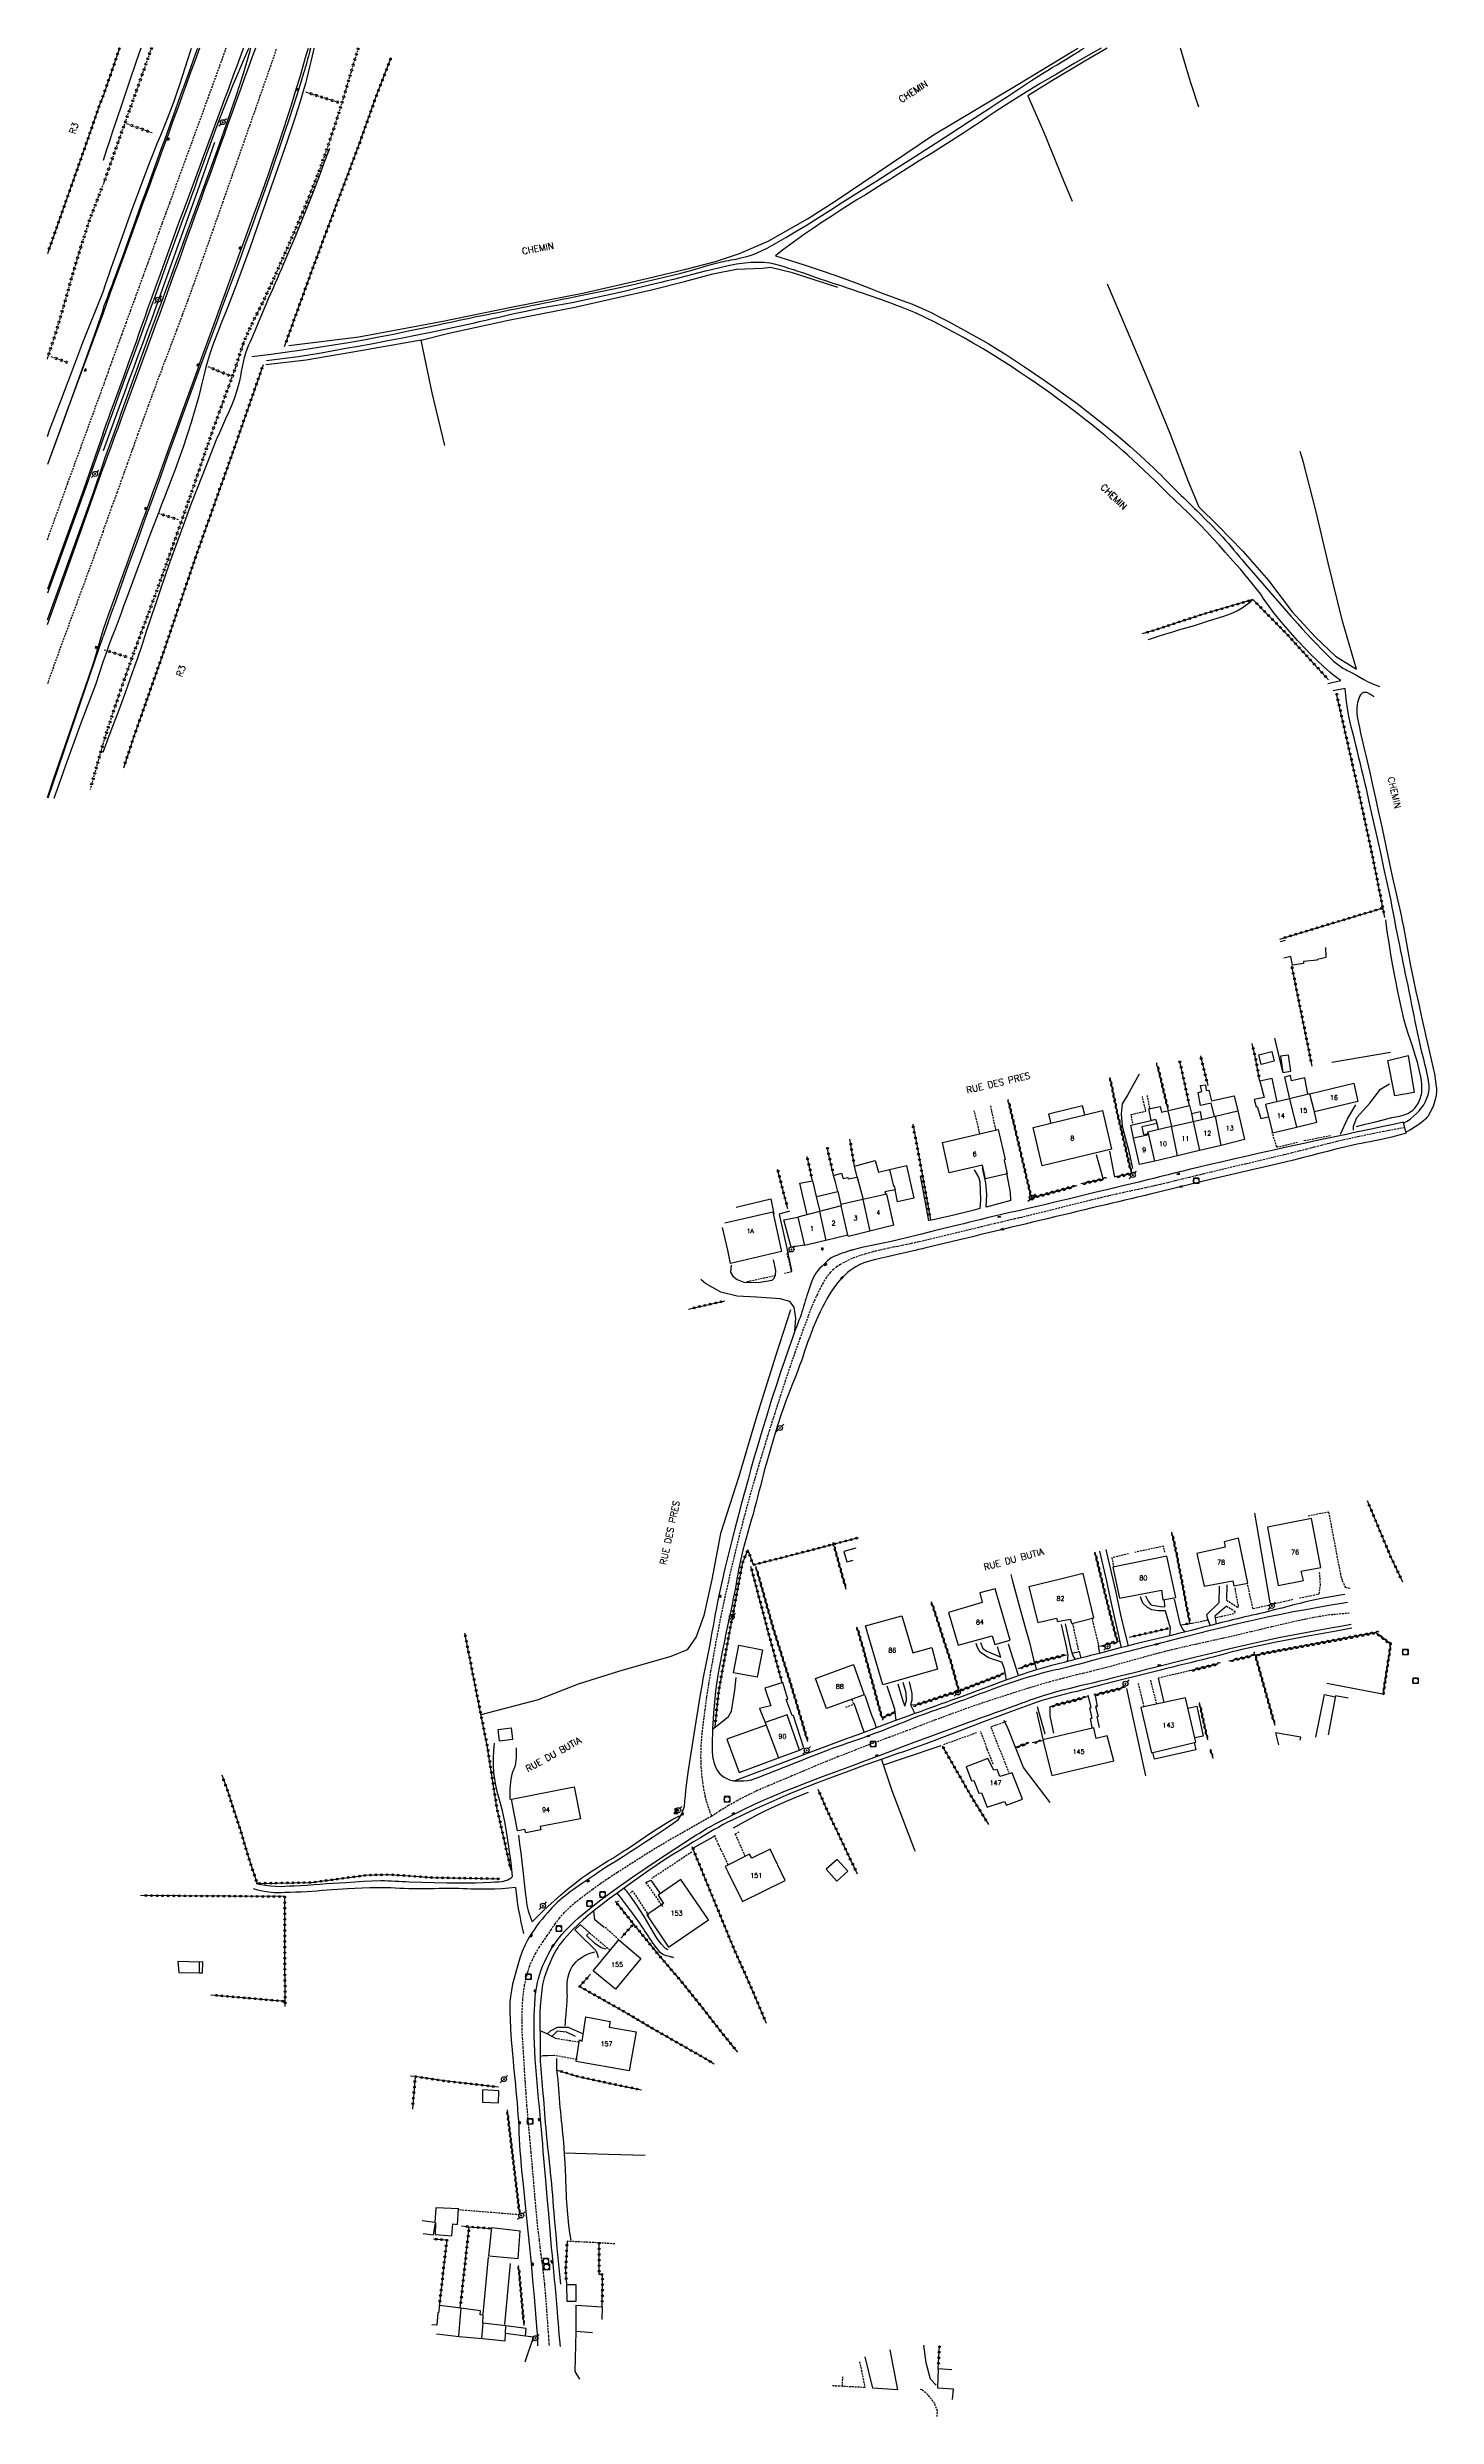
# Model space of a CAD drawing. Header units: millimetres. Extents: x 146000 to 147000, y 128274 to 129000.
# Drawn here: x 146000 to 146374, y 128362 to 129000 of the extents above; entities that cross this region are included whole.
import ezdxf
from ezdxf.enums import TextEntityAlignment as Align

# ---------------------------------------------------------------- set-up
doc = ezdxf.new("R2010")
doc.units = ezdxf.units.MM
doc.linetypes.add('DASHED', pattern=[0.75, 0.5, -0.25])
doc.layers.get('0').update_dxf_attribs({"linetype": 'CONTINUOUS'})
for name, color, linetype in [('W0001', 6, 'DASHED'), ('W0008', 7, 'CONTINUOUS'), ('W0010', 4, 'CONTINUOUS'), ('W0014', 7, 'CONTINUOUS'), ('W0017', 7, 'CONTINUOUS'), ('W0071', 7, 'CONTINUOUS'), ('W0101', 7, 'CONTINUOUS'), ('W0104', 1, 'CONTINUOUS'), ('W0105', 7, 'CONTINUOUS'), ('W0112', 1, 'DASHED'), ('W0211', 2, 'CONTINUOUS'), ('W0214', 2, 'CONTINUOUS'), ('W0220', 5, 'DASHED'), ('W0300', 7, 'CONTINUOUS'), ('W0310', 3, 'CONTINUOUS'), ('W0322', 7, 'CONTINUOUS'), ('W0323', 7, 'CONTINUOUS'), ('W0330', 7, 'CONTINUOUS'), ('W0333', 7, 'CONTINUOUS'), ('W0401', 7, 'CONTINUOUS'), ('W0420', 7, 'CONTINUOUS'), ('W0438', 7, 'CONTINUOUS'), ('W0473', 7, 'CONTINUOUS'), ('W0600', 7, 'CONTINUOUS'), ('W0989', 7, 'CONTINUOUS'), ('W0991', 7, 'CONTINUOUS'), ('W1102', 7, 'CONTINUOUS')]:
    doc.layers.add(name, color=color, linetype=linetype)
doc.styles.get("Standard").update_dxf_attribs({"font": 'romans.shx', "width": 0.85})

# ---------------------------------------------------------------- blocks, each defined once
blk = doc.blocks.new('T401')
for p, q in [((-0.3, 0.3), (0, 0.3)), ((-0.3, -0.25), (-0.3, 0.3)), ((-0.3, 0.15), (0, 0.15)), ((-0.3, 0), (0, 0)), ((0, 0.3), (0, -0.25)), ((-0.3, -0.15), (0, -0.15)), ((-0.3, -0.25), (-0.3, -0.3)), ((-0.3, -0.3), (0, -0.3)), ((0, -0.3), (0, -0.25))]:
    blk.add_line(p, q)
blk = doc.blocks.new('T420')
for p, q in [((0.75, 0.75), (-0.75, 0.75)), ((-0.75, 0.75), (-0.75, -0.75)), ((0.75, 0.75), (0.75, -0.75)), ((0.75, -0.75), (-0.75, -0.75))]:
    blk.add_line(p, q)
blk.add_ellipse((0, 0), major_axis=(-0.53, 0.53), ratio=1, start_param=3.926991, end_param=10.210176)
blk = doc.blocks.new('T473')
for p, q in [((-0.166667, 0.166667), (0.166667, -0.166667)), ((-0.166667, -0.166667), (0.166667, 0.166667)), ((0.500001, 0.500001), (1.000002, 1.000002)), ((-1.000002, -1.000002), (-0.500001, -0.500001))]:
    blk.add_line(p, q)
blk.add_ellipse((0, 0), major_axis=(0.471405, 0.471405), ratio=1, start_param=5.4977871438, end_param=11.780972451)
blk = doc.blocks.new('T438')
for p, q in [((-0.4, 0.2), (0.4, 0.2)), ((-0.4, -0.2), (-0.4, 0.2)), ((0.15, 1.1), (-0.3, 1.1)), ((-0.3, 1.1), (-0.3, 0.5)), ((-0.3, 0.5), (0.15, 0.5)), ((0.3, 0.65), (0.3, 0.95)), ((0.4, 0.2), (0.4, -0.2))]:
    blk.add_line(p, q)
at = {"flags": 128}
for points in [[(-0.4, -0.2), (0.4, 0.2)], [(0.4, -0.2), (-0.4, -0.2)]]:
    blk.add_lwpolyline(points, dxfattribs=at)
for centre, major_axis, start_param, end_param in [((0.15, 0.95), (0.106, -0.106), 0.785398, 2.356194), ((0.15, 0.65), (0.106, 0.106), 3.926991, 5.497787)]:
    blk.add_ellipse(centre, major_axis=major_axis, ratio=1, start_param=start_param, end_param=end_param)
blk = doc.blocks.new('t310o')
at = {"color": 0, "linetype": 'Continuous'}
for centre, start, end in [((-0.5, 0.38), 216.8699, 323.1304), ((0.5, -0.37), 36.8699, 143.1303)]:
    blk.add_arc(centre, 0.625, start, end, dxfattribs=at)
blk = doc.blocks.new('t323o')
at = {"color": 0, "linetype": 'Continuous'}
for radius in [0.25, 0.15]:
    blk.add_circle((0, 0), radius, dxfattribs=at)
blk = doc.blocks.new('t220o')
at = {"color": 0, "linetype": 'Continuous'}
for p, q in [((-0.25, 0.25), (0.25, 0.25)), ((-0.25, -0.25), (0.25, -0.25))]:
    blk.add_line(p, q, dxfattribs=at)
blk = doc.blocks.new('t322o')
at = {"color": 0, "linetype": 'Continuous'}
for radius in [0.25, 0.15]:
    blk.add_circle((0, 0), radius, dxfattribs=at)

msp = doc.modelspace()

# ---------------------------------------------------------------- linework, layer by layer
at = {"layer": 'W0001'}
for points in [[(146015, 128869.69), (146015.25, 128870.37), (146015.5, 128871.05), (146015.75, 128871.73), (146015.99, 128872.41), (146017.41, 128876.31), (146018.82, 128880.22), (146020.22, 128884.12), (146021.61, 128888.03), (146023.01, 128891.93), (146024.41, 128895.84), (146025.82, 128899.74), (146027.24, 128903.64), (146028.75, 128907.73), (146030.27, 128911.81), (146031.81, 128915.89), (146033.35, 128919.97), (146034.89, 128924.04), (146036.42, 128928.12), (146037.94, 128932.21), (146039.44, 128936.3), (146042.08, 128943.64), (146044.68, 128950.99), (146047.26, 128958.34), (146049.85, 128965.7), (146051.42, 128970.17), (146052.99, 128974.65), (146054.56, 128979.12), (146056.13, 128983.6), (146058.87, 128991.42), (146061.6, 128999.25), (146061.86, 129000)], [(146048.12, 129000), (146047.57, 128998.47), (146046.51, 128995.53), (146045.45, 128992.59), (146044.39, 128989.65), (146043.32, 128986.71), (146042.02, 128983.14), (146040.72, 128979.57), (146039.41, 128976), (146038.1, 128972.44), (146037.28, 128970.2), (146036.46, 128967.96), (146035.64, 128965.72), (146034.83, 128963.48), (146033.85, 128960.81), (146032.87, 128958.13), (146031.9, 128955.45), (146030.93, 128952.77), (146029.96, 128950.09), (146028.98, 128947.41), (146028.01, 128944.73), (146027.04, 128942.05), (146025.87, 128938.84), (146024.7, 128935.64), (146023.53, 128932.44), (146022.36, 128929.23), (146021.19, 128926.03), (146020.02, 128922.82), (146018.85, 128919.62), (146017.68, 128916.42), (146017.34, 128915.47), (146017.01, 128914.53), (146016.67, 128913.59), (146016.34, 128912.65), (146016.01, 128911.7), (146015.67, 128910.76), (146015.34, 128909.81), (146015, 128908.87)], [(146000, 128867.48), (146005.55, 128882.85), (146015, 128908.77)], [(146015, 128869.69), (146013.77, 128866.27), (146003.63, 128838.74), (146000, 128828.62)], [(146365.65, 128708.99), (146361.59, 128708.23), (146357.54, 128707.44), (146353.49, 128706.59), (146349.46, 128705.7), (146347.43, 128705.23), (146345.4, 128704.74), (146343.37, 128704.23), (146341.35, 128703.71), (146339.32, 128703.18), (146337.3, 128702.66), (146335.28, 128702.15), (146333.25, 128701.65), (146331.04, 128701.12), (146328.82, 128700.59), (146326.61, 128700.07), (146324.39, 128699.55), (146322.18, 128699.04), (146319.96, 128698.52), (146317.75, 128698), (146315.54, 128697.48), (146313.59, 128697.01), (146311.64, 128696.53), (146309.7, 128696.06), (146307.75, 128695.58), (146305.81, 128695.1), (146303.86, 128694.63), (146301.91, 128694.16), (146299.96, 128693.7), (146297.98, 128693.25), (146295.99, 128692.8), (146294, 128692.36), (146292.01, 128691.92), (146290.02, 128691.49), (146288.03, 128691.04), (146286.04, 128690.59), (146284.05, 128690.13), (146281.8, 128689.59), (146279.54, 128689.04), (146277.29, 128688.48), (146275.05, 128687.92), (146272.8, 128687.35), (146270.55, 128686.78), (146268.3, 128686.23), (146266.05, 128685.68), (146264.27, 128685.25), (146262.49, 128684.82), (146260.7, 128684.4), (146258.92, 128683.98), (146257.14, 128683.56), (146255.36, 128683.14), (146253.58, 128682.72), (146251.8, 128682.3), (146249.57, 128681.76), (146247.34, 128681.22), (146245.11, 128680.68), (146242.88, 128680.14), (146240.65, 128679.6), (146238.42, 128679.06), (146236.19, 128678.53), (146233.96, 128678), (146232.77, 128677.73), (146231.57, 128677.48), (146230.37, 128677.23), (146229.17, 128677), (146227.97, 128676.76), (146226.77, 128676.52), (146225.57, 128676.27), (146224.38, 128676)], [(146224.38, 128676), (146223.41, 128675.77), (146222.45, 128675.52), (146221.49, 128675.26), (146220.54, 128674.98), (146219.04, 128674.51), (146217.56, 128673.99), (146216.1, 128673.39), (146214.69, 128672.69), (146213.7, 128672.13), (146212.74, 128671.51), (146211.84, 128670.81), (146211.01, 128670.02), (146209.94, 128668.66), (146209.04, 128667.19), (146208.26, 128665.67), (146207.5, 128664.15), (146206.58, 128662.16), (146205.76, 128660.14), (146204.99, 128658.09), (146204.23, 128656.05), (146202.82, 128652.25), (146201.47, 128648.44), (146200.15, 128644.61), (146198.86, 128640.77), (146196.7, 128634.15), (146194.59, 128627.51), (146192.55, 128620.86), (146190.57, 128614.18), (146189.48, 128610.4), (146188.44, 128606.61), (146187.42, 128602.81), (146186.45, 128599.01), (146185.35, 128594.56), (146184.29, 128590.11), (146183.27, 128585.64), (146182.29, 128581.17), (146181.5, 128577.36), (146180.74, 128573.55), (146180.02, 128569.73), (146179.33, 128565.91), (146178.73, 128562.47), (146178.16, 128559.03), (146177.62, 128555.58), (146177.16, 128552.12), (146176.76, 128548.92), (146176.38, 128545.71), (146176.11, 128542.48), (146176.04, 128539.25), (146176.13, 128536.63), (146176.35, 128534.03), (146176.71, 128531.44), (146177.2, 128528.87), (146177.55, 128527.46), (146177.97, 128526.08), (146178.46, 128524.72), (146179.02, 128523.38)], [(146350.86, 128578.11), (146345.48, 128577.64), (146341.13, 128576.93), (146338.31, 128576.35), (146335.5, 128575.74), (146332.69, 128575.09), (146329.89, 128574.43), (146327.08, 128573.76), (146324.28, 128573.09), (146321.48, 128572.42), (146318.68, 128571.77), (146316.58, 128571.3), (146314.49, 128570.83), (146312.39, 128570.37), (146310.29, 128569.91), (146308.19, 128569.45), (146306.1, 128568.97), (146304.01, 128568.48), (146301.92, 128567.97), (146299.77, 128567.43), (146297.62, 128566.85), (146295.48, 128566.27), (146293.34, 128565.67), (146291.2, 128565.07), (146289.06, 128564.48), (146286.92, 128563.89), (146284.78, 128563.32), (146282.95, 128562.85), (146281.13, 128562.39), (146279.3, 128561.94), (146277.47, 128561.5), (146275.64, 128561.05), (146273.81, 128560.59), (146271.99, 128560.11), (146270.17, 128559.62), (146267.94, 128558.98), (146265.72, 128558.32), (146263.51, 128557.63), (146261.3, 128556.94), (146257.74, 128555.8), (146254.2, 128554.65), (146250.66, 128553.46), (146247.14, 128552.24), (146243.21, 128550.82), (146239.31, 128549.35), (146235.41, 128547.87), (146231.5, 128546.39), (146226.9, 128544.67), (146222.29, 128542.97), (146217.69, 128541.24), (146213.12, 128539.46), (146209.98, 128538.19), (146206.85, 128536.89), (146203.73, 128535.57), (146200.62, 128534.25), (146197.51, 128532.94), (146194.4, 128531.65), (146191.3, 128530.31), (146188.26, 128528.84), (146185.89, 128527.58), (146183.56, 128526.26), (146181.26, 128524.86), (146179.02, 128523.38)], [(146179.02, 128523.38), (146177.11, 128522.33), (146175.21, 128521.27), (146173.31, 128520.2), (146171.42, 128519.12), (146169.51, 128518.02), (146167.6, 128516.91), (146165.7, 128515.79), (146163.8, 128514.66), (146161.82, 128513.44), (146159.84, 128512.22), (146157.87, 128510.97), (146155.92, 128509.71), (146153.65, 128508.24), (146151.38, 128506.76), (146149.14, 128505.24), (146146.93, 128503.66), (146144.94, 128502.19), (146142.95, 128500.68), (146141.03, 128499.1), (146139.22, 128497.37), (146137.95, 128495.93), (146136.79, 128494.39), (146135.7, 128492.82), (146134.63, 128491.23), (146133.55, 128489.66), (146132.48, 128488.06), (146131.48, 128486.42), (146130.61, 128484.7), (146129.93, 128483.04), (146129.36, 128481.33), (146128.9, 128479.59), (146128.53, 128477.83), (146128.18, 128475.54), (146127.97, 128473.23), (146127.87, 128470.92), (146127.82, 128468.6), (146127.84, 128466.13), (146127.96, 128463.65), (146128.13, 128461.18), (146128.28, 128458.71), (146128.48, 128455.4), (146128.69, 128452.08), (146128.92, 128448.76), (146129.16, 128445.45), (146129.51, 128441.25), (146129.88, 128437.06), (146130.27, 128432.86), (146130.64, 128428.67), (146130.98, 128424.79), (146131.31, 128420.9), (146131.65, 128417.02), (146132.03, 128413.14), (146132.25, 128411.17), (146132.49, 128409.19), (146132.74, 128407.22), (146132.99, 128405.25), (146133.25, 128403.28), (146133.49, 128401.3), (146133.72, 128399.33), (146133.93, 128397.35), (146134.2, 128394.4), (146134.43, 128391.45), (146134.64, 128388.49), (146134.86, 128385.53), (146134.93, 128384.46), (146135.01, 128383.39), (146135.08, 128382.32), (146135.16, 128381.24), (146135.21, 128380.55)]]:
    msp.add_lwpolyline(points, dxfattribs=at)
at = {"layer": 'W0008'}
for points in [[(146015, 128896.19), (146015.49, 128897.51), (146015.97, 128898.83), (146016.46, 128900.15), (146016.94, 128901.47), (146018.71, 128906.33), (146020.47, 128911.2), (146022.22, 128916.06), (146023.97, 128920.93), (146024.76, 128923.14), (146025.54, 128925.35), (146026.32, 128927.56), (146027.11, 128929.77), (146027.89, 128931.98), (146028.68, 128934.19), (146029.46, 128936.4), (146030.26, 128938.61), (146031.98, 128943.36), (146033.71, 128948.1), (146035.45, 128952.85), (146037.19, 128957.59), (146039.61, 128964.16), (146042.05, 128970.73), (146044.48, 128977.31), (146046.92, 128983.88), (146047.76, 128986.14), (146048.6, 128988.4), (146049.44, 128990.66), (146050.28, 128992.92), (146051.12, 128995.18), (146051.96, 128997.44), (146052.79, 128999.7), (146052.9, 129000)], [(146041.03, 129000), (146039.74, 128996.5), (146038.43, 128992.95), (146037.47, 128990.32), (146036.52, 128987.69), (146035.56, 128985.06), (146034.61, 128982.43), (146033.65, 128979.8), (146032.7, 128977.17), (146031.74, 128974.54), (146030.78, 128971.91), (146029.74, 128969.07), (146028.7, 128966.23), (146027.66, 128963.39), (146026.62, 128960.54), (146025.57, 128957.7), (146024.53, 128954.86), (146023.49, 128952.02), (146022.45, 128949.17), (146020.58, 128944.02), (146018.72, 128938.88), (146016.86, 128933.72), (146015, 128928.57)], [(146015, 128843.08), (146016.59, 128847.51), (146018.18, 128851.93), (146019.78, 128856.35), (146021.38, 128860.77), (146022.4, 128863.59), (146023.42, 128866.4), (146024.44, 128869.21), (146025.46, 128872.02), (146026.49, 128874.82), (146027.51, 128877.63), (146028.54, 128880.44), (146029.56, 128883.25), (146031.3, 128888.04), (146033.04, 128892.82), (146034.77, 128897.6), (146036.51, 128902.39), (146037.49, 128905.08), (146038.46, 128907.77), (146039.44, 128910.47), (146040.41, 128913.16), (146041.39, 128915.85), (146042.36, 128918.55), (146043.34, 128921.24), (146044.32, 128923.93), (146045.21, 128926.42), (146046.12, 128928.9), (146047.02, 128931.38), (146047.92, 128933.86), (146048.82, 128936.35), (146049.72, 128938.83), (146050.62, 128941.31), (146051.52, 128943.79), (146053.54, 128949.35), (146055.58, 128954.9), (146057.6, 128960.46), (146059.58, 128966.04), (146060.59, 128968.95), (146061.59, 128971.88), (146062.56, 128974.8), (146063.53, 128977.74), (146064.7, 128981.36), (146065.85, 128985), (146066.98, 128988.63), (146068.09, 128992.28), (146068.94, 128995.16), (146069.78, 128998.05), (146070.34, 129000)], [(146056.06, 129000), (146055.21, 128997.67), (146054.17, 128994.81), (146053.13, 128991.95), (146052.1, 128989.09), (146050.98, 128985.97), (146049.86, 128982.85), (146048.74, 128979.74), (146047.62, 128976.62), (146046.51, 128973.5), (146045.39, 128970.38), (146044.28, 128967.26), (146043.15, 128964.15), (146042.29, 128961.74), (146041.42, 128959.34), (146040.55, 128956.93), (146039.68, 128954.53), (146038.81, 128952.13), (146037.94, 128949.72), (146037.07, 128947.32), (146036.2, 128944.92), (146035.2, 128942.13), (146034.19, 128939.34), (146033.19, 128936.55), (146032.18, 128933.77), (146031.18, 128930.98), (146030.17, 128928.19), (146029.16, 128925.41), (146028.15, 128922.62), (146026.19, 128917.23), (146024.22, 128911.83), (146022.24, 128906.44), (146020.26, 128901.05), (146019.61, 128899.27), (146018.95, 128897.49), (146018.29, 128895.71), (146017.63, 128893.93), (146016.98, 128892.15), (146016.32, 128890.37), (146015.66, 128888.59), (146015, 128886.81)], [(146015, 128928.57), (146005.26, 128902.16), (146000, 128887.74)], [(146015, 128896.19), (146009.74, 128880.92), (146000, 128854.12)], [(146000, 128844.65), (146008.83, 128869.26), (146015, 128886.81)], [(146000, 128797.99), (146000.1, 128798.3), (146001.69, 128802.96), (146003.29, 128807.63), (146004.89, 128812.29), (146006.48, 128816.96), (146008, 128821.4), (146009.53, 128825.84), (146011.05, 128830.27), (146012.58, 128834.71), (146015, 128843.08)], [(146365.43, 128710.44), (146362.69, 128709.86), (146359.95, 128709.28), (146357.21, 128708.7), (146354.47, 128708.11), (146352.27, 128707.65), (146350.07, 128707.19), (146347.87, 128706.72), (146345.66, 128706.26), (146343.46, 128705.8), (146341.26, 128705.33), (146339.07, 128704.86), (146336.87, 128704.38), (146333.47, 128703.64), (146330.08, 128702.88), (146326.69, 128702.11), (146323.3, 128701.34), (146319.98, 128700.58), (146316.66, 128699.81), (146313.34, 128699.04), (146310.03, 128698.25), (146308.04, 128697.77), (146306.05, 128697.29), (146304.06, 128696.8), (146302.07, 128696.31), (146300.09, 128695.82), (146298.1, 128695.33), (146296.11, 128694.84), (146294.12, 128694.35), (146290.17, 128693.39), (146286.21, 128692.44), (146282.25, 128691.49), (146278.3, 128690.54), (146275.09, 128689.76), (146271.89, 128688.99), (146268.68, 128688.23), (146265.47, 128687.47), (146264.34, 128687.21), (146263.2, 128686.95), (146262.07, 128686.69), (146260.93, 128686.44), (146259.8, 128686.18), (146258.66, 128685.93), (146257.53, 128685.67), (146256.39, 128685.4), (146254.82, 128685.03), (146253.24, 128684.65), (146251.66, 128684.27), (146250.09, 128683.88), (146248.51, 128683.49), (146246.94, 128683.1), (146245.36, 128682.72), (146243.79, 128682.33), (146239.7, 128681.33), (146235.61, 128680.33), (146231.52, 128679.33), (146227.43, 128678.35), (146226.11, 128678.06), (146224.79, 128677.77), (146223.46, 128677.5), (146222.14, 128677.23), (146220.81, 128676.95), (146219.49, 128676.66), (146218.18, 128676.34), (146216.87, 128676)], [(146366.14, 128707.5), (146364.88, 128707.14), (146363.62, 128706.79), (146362.35, 128706.46), (146361.07, 128706.15), (146359.93, 128705.89), (146358.77, 128705.65), (146357.62, 128705.42), (146356.46, 128705.2), (146355.31, 128704.98), (146354.15, 128704.75), (146353, 128704.51), (146351.85, 128704.26), (146349.55, 128703.73), (146347.26, 128703.17), (146344.97, 128702.6), (146342.68, 128702.02), (146340.39, 128701.43), (146338.11, 128700.85), (146335.82, 128700.28), (146333.53, 128699.71), (146330.84, 128699.07), (146328.14, 128698.44), (146325.44, 128697.82), (146322.74, 128697.2), (146320.05, 128696.58), (146317.35, 128695.95), (146314.65, 128695.32), (146311.96, 128694.68), (146310.11, 128694.24), (146308.27, 128693.78), (146306.42, 128693.32), (146304.58, 128692.86), (146302.73, 128692.4), (146300.89, 128691.94), (146299.04, 128691.49), (146297.2, 128691.04), (146295.49, 128690.63), (146293.79, 128690.23), (146292.08, 128689.83), (146290.38, 128689.43), (146288.67, 128689.04), (146286.97, 128688.64), (146285.26, 128688.24), (146283.56, 128687.84), (146281.55, 128687.36), (146279.53, 128686.87), (146277.52, 128686.39), (146275.51, 128685.9), (146273.5, 128685.41), (146271.48, 128684.93), (146269.47, 128684.44), (146267.46, 128683.96), (146265.47, 128683.48), (146263.48, 128683.01), (146261.49, 128682.53), (146259.5, 128682.06), (146257.51, 128681.59), (146255.52, 128681.11), (146253.53, 128680.64), (146251.54, 128680.16), (146249.64, 128679.7), (146247.74, 128679.25), (146245.84, 128678.79), (146243.94, 128678.33), (146242.04, 128677.87), (146240.14, 128677.41), (146238.24, 128676.95), (146236.34, 128676.5), (146235.81, 128676.37), (146235.28, 128676.25), (146234.75, 128676.12), (146234.22, 128676)], [(146366.14, 128707.5), (146365.43, 128710.44)], [(146216.87, 128676), (146216.74, 128675.96), (146216.61, 128675.93), (146216.48, 128675.89), (146216.35, 128675.86), (146215.62, 128675.64), (146214.9, 128675.39), (146214.19, 128675.13), (146213.48, 128674.86), (146212.92, 128674.64), (146212.35, 128674.42), (146211.8, 128674.18), (146211.26, 128673.88), (146210.75, 128673.51), (146210.27, 128673.11), (146209.81, 128672.68), (146209.36, 128672.24), (146208.76, 128671.67), (146208.16, 128671.1), (146207.6, 128670.48), (146207.1, 128669.8), (146206.4, 128668.53), (146205.86, 128667.18), (146205.38, 128665.81), (146204.92, 128664.45), (146204.67, 128663.73), (146204.44, 128663.01), (146204.22, 128662.28), (146204, 128661.56), (146203.79, 128660.83), (146203.57, 128660.1), (146203.35, 128659.37), (146203.11, 128658.65), (146202.83, 128657.86), (146202.55, 128657.07), (146202.25, 128656.28), (146201.95, 128655.5), (146201.65, 128654.71), (146201.35, 128653.93), (146201.05, 128653.14), (146200.76, 128652.35), (146199.68, 128649.27), (146198.61, 128646.18), (146197.57, 128643.08), (146196.55, 128639.98), (146195.18, 128635.69), (146193.84, 128631.39), (146192.53, 128627.08), (146191.25, 128622.76), (146190.42, 128619.89), (146189.61, 128617.01), (146188.82, 128614.13), (146188.03, 128611.25), (146187.1, 128607.78), (146186.18, 128604.31), (146185.27, 128600.83), (146184.39, 128597.35), (146183.49, 128593.74), (146182.6, 128590.13), (146181.75, 128586.5), (146180.94, 128582.87), (146180.6, 128581.23), (146180.28, 128579.59), (146179.98, 128577.94), (146179.68, 128576.29), (146179.39, 128574.65), (146179.1, 128573), (146178.8, 128571.35), (146178.49, 128569.71), (146178.24, 128568.38), (146177.98, 128567.05), (146177.71, 128565.72), (146177.45, 128564.39), (146177.19, 128563.07), (146176.93, 128561.74), (146176.68, 128560.41), (146176.43, 128559.07), (146175.84, 128555.69), (146175.26, 128552.3), (146174.71, 128548.91), (146174.18, 128545.51), (146173.64, 128542.08), (146173.12, 128538.65), (146172.62, 128535.22), (146172.16, 128531.77), (146171.99, 128530.34), (146171.84, 128528.9), (146171.7, 128527.46), (146171.57, 128526.02)], [(146234.22, 128676), (146232.25, 128675.54), (146230.29, 128675.08), (146228.32, 128674.62), (146226.36, 128674.15), (146224.78, 128673.78), (146223.18, 128673.44), (146221.59, 128673.05), (146220.04, 128672.55), (146219.48, 128672.33), (146218.93, 128672.07), (146218.39, 128671.79), (146217.87, 128671.49), (146217.11, 128671), (146216.36, 128670.49), (146215.65, 128669.94), (146214.97, 128669.34), (146213.95, 128668.32), (146213.01, 128667.23), (146212.13, 128666.1), (146211.3, 128664.93), (146210.65, 128663.92), (146210.07, 128662.88), (146209.52, 128661.82), (146208.98, 128660.76), (146208.29, 128659.38), (146207.63, 128657.99), (146207.01, 128656.58), (146206.41, 128655.16), (146205.91, 128653.89), (146205.43, 128652.61), (146204.97, 128651.33), (146204.52, 128650.04), (146204.08, 128648.75), (146203.64, 128647.46), (146203.19, 128646.17), (146202.73, 128644.89), (146202.11, 128643.25), (146201.48, 128641.62), (146200.84, 128639.99), (146200.2, 128638.35), (146199.57, 128636.72), (146198.94, 128635.08), (146198.34, 128633.44), (146197.76, 128631.78), (146196.67, 128628.44), (146195.65, 128625.08), (146194.67, 128621.71), (146193.71, 128618.32), (146193.3, 128616.85), (146192.91, 128615.36), (146192.52, 128613.88), (146192.14, 128612.39), (146191.76, 128610.9), (146191.38, 128609.42), (146191, 128607.93), (146190.6, 128606.45), (146190.16, 128604.83), (146189.7, 128603.22), (146189.23, 128601.61), (146188.76, 128600), (146188.3, 128598.38), (146187.85, 128596.77), (146187.43, 128595.14), (146187.03, 128593.51), (146186.76, 128592.29), (146186.51, 128591.07), (146186.28, 128589.85), (146186.06, 128588.62), (146185.84, 128587.39), (146185.63, 128586.16), (146185.4, 128584.94), (146185.17, 128583.71), (146184.83, 128582.07), (146184.5, 128580.44), (146184.15, 128578.8), (146183.8, 128577.17), (146183.45, 128575.54), (146183.11, 128573.9), (146182.77, 128572.27), (146182.45, 128570.63), (146181.88, 128567.74), (146181.32, 128564.86), (146180.79, 128561.97), (146180.33, 128559.06), (146180.07, 128557.11), (146179.85, 128555.16), (146179.67, 128553.2), (146179.51, 128551.25), (146179.41, 128549.83), (146179.33, 128548.4), (146179.27, 128546.98), (146179.23, 128545.56), (146179.18, 128544.05), (146179.12, 128542.54), (146179.13, 128541.02), (146179.27, 128539.51), (146179.4, 128538.72), (146179.58, 128537.94), (146179.83, 128537.17), (146180.15, 128536.43), (146180.47, 128535.86), (146180.83, 128535.32), (146181.25, 128534.82), (146181.73, 128534.38), (146182.39, 128533.92), (146183.09, 128533.54), (146183.83, 128533.25), (146184.59, 128533.02), (146184.91, 128532.95), (146185.24, 128532.93), (146185.57, 128532.92), (146185.9, 128532.92), (146186.81, 128532.92), (146187.72, 128532.95), (146188.64, 128533.03), (146189.54, 128533.17), (146189.85, 128533.25), (146190.16, 128533.35), (146190.45, 128533.46), (146190.75, 128533.57), (146192.01, 128534.04), (146193.27, 128534.52), (146194.53, 128535.01), (146195.78, 128535.51), (146197.02, 128536.01), (146198.27, 128536.51), (146199.52, 128537.01), (146200.77, 128537.5), (146203.14, 128538.44), (146205.51, 128539.38), (146207.89, 128540.31), (146210.27, 128541.22), (146211.62, 128541.71), (146212.97, 128542.19), (146214.32, 128542.67), (146215.68, 128543.14), (146217.04, 128543.61), (146218.39, 128544.08), (146219.75, 128544.56), (146221.1, 128545.05), (146222.99, 128545.75), (146224.88, 128546.46), (146226.77, 128547.19), (146228.65, 128547.92), (146229.28, 128548.18), (146229.91, 128548.44), (146230.53, 128548.7), (146231.15, 128548.96), (146231.78, 128549.23), (146232.4, 128549.49), (146233.03, 128549.74), (146233.66, 128549.99), (146234.82, 128550.43), (146235.99, 128550.86), (146237.16, 128551.28), (146238.33, 128551.69), (146239.5, 128552.1), (146240.67, 128552.51), (146241.84, 128552.93), (146243.01, 128553.35), (146244.41, 128553.86), (146245.81, 128554.38), (146247.2, 128554.9), (146248.6, 128555.42), (146250, 128555.94), (146251.39, 128556.46), (146252.79, 128556.97), (146254.2, 128557.48), (146256.31, 128558.24), (146258.42, 128559), (146260.54, 128559.74), (146262.68, 128560.44), (146264.39, 128560.96), (146266.1, 128561.46), (146267.82, 128561.93), (146269.55, 128562.38), (146270.27, 128562.57), (146271, 128562.74), (146271.73, 128562.91), (146272.46, 128563.08), (146273.19, 128563.24), (146273.92, 128563.41), (146274.65, 128563.58), (146275.38, 128563.76), (146276.34, 128564), (146277.3, 128564.26), (146278.26, 128564.52), (146279.21, 128564.78), (146280.17, 128565.04), (146281.13, 128565.31), (146282.09, 128565.56), (146283.05, 128565.82), (146284.3, 128566.14), (146285.56, 128566.45), (146286.81, 128566.76), (146288.07, 128567.07), (146289.33, 128567.37), (146290.58, 128567.68), (146291.84, 128567.99), (146293.09, 128568.31), (146294.84, 128568.76), (146296.59, 128569.21), (146298.34, 128569.67), (146300.08, 128570.13), (146301.83, 128570.59), (146303.58, 128571.05), (146305.32, 128571.51), (146307.07, 128571.95), (146310.21, 128572.75), (146313.35, 128573.53), (146316.49, 128574.3), (146319.64, 128575.05), (146322.82, 128575.79), (146326, 128576.51), (146329.18, 128577.21), (146332.37, 128577.88), (146335.73, 128578.54), (146339.1, 128579.16), (146342.47, 128579.77), (146345.84, 128580.38), (146348.85, 128580.87), (146350.36, 128581.06)], [(146171.57, 128526.03), (146171.43, 128525.51), (146171.26, 128525.01), (146171.07, 128524.51), (146170.85, 128524.02), (146170.62, 128523.57), (146170.38, 128523.12), (146170.1, 128522.69), (146169.78, 128522.29), (146169.51, 128522.03), (146169.21, 128521.81), (146168.9, 128521.6), (146168.59, 128521.39), (146166.73, 128520.1), (146164.84, 128518.83), (146162.95, 128517.59), (146161.05, 128516.35), (146159.11, 128515.08), (146157.17, 128513.82), (146155.22, 128512.58), (146153.26, 128511.33), (146151.32, 128510.08), (146149.37, 128508.82), (146147.44, 128507.55), (146145.52, 128506.25), (146143.97, 128505.19), (146142.44, 128504.12), (146140.92, 128503.02), (146139.43, 128501.88), (146138.74, 128501.32), (146138.06, 128500.75), (146137.4, 128500.15), (146136.76, 128499.54), (146136.06, 128498.83), (146135.39, 128498.09), (146134.74, 128497.34), (146134.09, 128496.58), (146133.33, 128495.66), (146132.57, 128494.72), (146131.84, 128493.77), (146131.14, 128492.79), (146130.49, 128491.82), (146129.86, 128490.83), (146129.27, 128489.81), (146128.74, 128488.76), (146127.98, 128486.96), (146127.32, 128485.13), (146126.74, 128483.27), (146126.21, 128481.41), (146125.77, 128479.77), (146125.37, 128478.13), (146125.03, 128476.47), (146124.78, 128474.79), (146124.66, 128473.29), (146124.62, 128471.8), (146124.64, 128470.3), (146124.67, 128468.81), (146124.8, 128465.97), (146125, 128463.13), (146125.25, 128460.3), (146125.49, 128457.47), (146125.63, 128455.85), (146125.79, 128454.24), (146125.95, 128452.63), (146126.11, 128451.01), (146126.27, 128449.4), (146126.43, 128447.79), (146126.58, 128446.17), (146126.71, 128444.56), (146126.82, 128442.94), (146126.92, 128441.32), (146127.01, 128439.71), (146127.09, 128438.09), (146127.17, 128436.47), (146127.26, 128434.86), (146127.36, 128433.24), (146127.48, 128431.62), (146127.81, 128427.9), (146128.18, 128424.18), (146128.58, 128420.46), (146128.96, 128416.74), (146129.13, 128415.02), (146129.31, 128413.3), (146129.49, 128411.57), (146129.67, 128409.85), (146129.84, 128408.13), (146130.02, 128406.4), (146130.19, 128404.68), (146130.35, 128402.95), (146130.77, 128398.38), (146131.18, 128393.82), (146131.57, 128389.25), (146131.92, 128384.67), (146132.09, 128382.86), (146132.1, 128380.63)]]:
    msp.add_lwpolyline(points, dxfattribs=at)
at = {"layer": 'W0010'}
for points in [[(146054.3, 129000), (146054.03, 128999.43), (146053, 128997.14), (146052, 128994.85), (146051.03, 128992.54), (146050.07, 128990.22), (146048.87, 128987.27), (146047.69, 128984.3), (146046.54, 128981.33), (146045.4, 128978.35), (146044.66, 128976.38), (146043.94, 128974.4), (146043.23, 128972.42), (146042.52, 128970.44), (146041.82, 128968.46), (146041.11, 128966.48), (146040.4, 128964.5), (146039.69, 128962.52), (146038.84, 128960.18), (146037.99, 128957.84), (146037.13, 128955.49), (146036.27, 128953.15), (146035.42, 128950.81), (146034.56, 128948.47), (146033.71, 128946.13), (146032.86, 128943.79), (146031.85, 128941.01), (146030.84, 128938.23), (146029.83, 128935.45), (146028.82, 128932.66), (146027.82, 128929.88), (146026.81, 128927.1), (146025.8, 128924.32), (146024.79, 128921.54), (146022.99, 128916.59), (146021.18, 128911.63), (146019.37, 128906.67), (146017.55, 128901.71), (146016.92, 128899.97), (146016.28, 128898.23), (146015.64, 128896.5), (146015, 128894.76)], [(146015, 128887.93), (146015.61, 128889.63), (146016.23, 128891.33), (146016.84, 128893.04), (146017.46, 128894.74), (146018.07, 128896.45), (146018.68, 128898.15), (146019.3, 128899.86), (146019.91, 128901.56), (146022.61, 128909.04), (146025.31, 128916.51), (146028.01, 128923.98), (146030.73, 128931.45), (146031.63, 128933.9), (146032.53, 128936.36), (146033.44, 128938.81), (146034.34, 128941.26), (146035.25, 128943.71), (146036.16, 128946.16), (146037.06, 128948.62), (146037.97, 128951.07), (146039.94, 128956.43), (146041.91, 128961.79), (146043.87, 128967.16), (146045.81, 128972.53), (146047.11, 128976.15), (146048.4, 128979.76), (146049.66, 128983.39), (146050.89, 128987.03), (146051.87, 128990.08), (146052.84, 128993.13), (146053.76, 128996.19), (146054.66, 128999.27), (146054.86, 129000)], [(146015, 128929.64), (146015.42, 128930.75), (146015.84, 128931.85), (146016.26, 128932.96), (146016.69, 128934.07), (146017.11, 128935.18), (146017.53, 128936.28), (146017.94, 128937.39), (146018.35, 128938.51), (146019.28, 128941.04), (146020.2, 128943.57), (146021.11, 128946.11), (146022.02, 128948.64), (146022.93, 128951.18), (146023.85, 128953.72), (146024.76, 128956.26), (146025.67, 128958.79), (146026.68, 128961.58), (146027.68, 128964.37), (146028.69, 128967.15), (146029.7, 128969.94), (146030.7, 128972.73), (146031.71, 128975.51), (146032.71, 128978.3), (146033.72, 128981.09), (146034.54, 128983.37), (146035.36, 128985.66), (146036.18, 128987.94), (146037, 128990.22), (146037.82, 128992.51), (146038.64, 128994.79), (146039.46, 128997.07), (146040.29, 128999.36), (146040.52, 129000)], [(146070.94, 129000), (146070.75, 128999.31), (146070.54, 128998.55), (146070.33, 128997.79), (146070.12, 128997.03), (146069.92, 128996.27), (146069.71, 128995.51), (146069.5, 128994.75), (146069.28, 128993.99), (146069.06, 128993.24), (146068.12, 128990.15), (146067.14, 128987.07), (146066.15, 128984), (146065.14, 128980.93), (146063.83, 128976.94), (146062.49, 128972.95), (146061.13, 128968.97), (146059.76, 128964.99), (146058.16, 128960.45), (146056.54, 128955.91), (146054.9, 128951.37), (146053.25, 128946.84), (146052.2, 128943.95), (146051.14, 128941.06), (146050.07, 128938.17), (146049, 128935.28), (146047.94, 128932.39), (146046.87, 128929.5), (146045.8, 128926.62), (146044.74, 128923.73), (146042.65, 128918.05), (146040.57, 128912.37), (146038.49, 128906.69), (146036.42, 128901.01), (146034.45, 128895.57), (146032.49, 128890.13), (146030.53, 128884.69), (146028.57, 128879.25), (146026.28, 128872.92), (146023.99, 128866.58), (146021.71, 128860.25), (146019.43, 128853.91), (146018.32, 128850.77), (146017.21, 128847.63), (146016.1, 128844.49), (146015, 128841.35)], [(146015, 128929.64), (146013.08, 128923.77), (146003.13, 128896.24), (146000, 128887.79)], [(146015, 128894.76), (146011.09, 128883.62), (146000.45, 128854.33), (146000, 128853.07)], [(146000, 128845.84), (146012.35, 128879.96), (146015, 128887.93)], [(146000.23, 128797.88), (146010.37, 128827.76), (146015, 128841.35)]]:
    msp.add_lwpolyline(points, dxfattribs=at)
at = {"layer": 'W0014'}
for points in [[(146138.32, 128380.47), (146138.12, 128382.22), (146137.96, 128383.77), (146137.82, 128385.15), (146137.7, 128386.72), (146137.6, 128388.28), (146137.48, 128389.84), (146137.29, 128392.01), (146137.09, 128394.17), (146136.89, 128396.34), (146136.69, 128398.51), (146136.49, 128400.67), (146136.29, 128402.84), (146136.09, 128405), (146135.89, 128407.17), (146135.49, 128411.7), (146135.1, 128416.23), (146134.7, 128420.77), (146134.31, 128425.3), (146134.14, 128427.23), (146133.98, 128429.17), (146133.81, 128431.11), (146133.65, 128433.05), (146133.48, 128434.98), (146133.32, 128436.92), (146133.15, 128438.86), (146132.99, 128440.8), (146132.79, 128442.94), (146132.59, 128445.09), (146132.39, 128447.24), (146132.18, 128449.39), (146131.98, 128451.53), (146131.79, 128453.68), (146131.62, 128455.83), (146131.47, 128457.98), (146131.35, 128460.06), (146131.25, 128462.14), (146131.18, 128464.22), (146131.15, 128466.3), (146131.15, 128467.05), (146131.15, 128467.81), (146131.17, 128468.56), (146131.19, 128469.31), (146131.21, 128470.07), (146131.24, 128470.82), (146131.28, 128471.57), (146131.32, 128472.32), (146131.37, 128473.12), (146131.42, 128473.91), (146131.49, 128474.7), (146131.58, 128475.49), (146131.73, 128476.53), (146131.89, 128477.57), (146132.08, 128478.61), (146132.33, 128479.63), (146132.68, 128480.82), (146133.08, 128481.98), (146133.53, 128483.13), (146134.02, 128484.26), (146134.47, 128485.22), (146134.96, 128486.16), (146135.48, 128487.09), (146136.03, 128487.99), (146136.64, 128488.9), (146137.27, 128489.79), (146137.94, 128490.65), (146138.64, 128491.49), (146139.7, 128492.67), (146140.82, 128493.81), (146141.97, 128494.91), (146143.14, 128495.98), (146145.1, 128497.67), (146147.11, 128499.29), (146149.15, 128500.87), (146151.22, 128502.42), (146154.47, 128504.77), (146157.78, 128507.05), (146161.11, 128509.29), (146164.44, 128511.53), (146166.76, 128513.07), (146169.1, 128514.61), (146171.44, 128516.13), (146173.79, 128517.64), (146174.75, 128518.26), (146175.72, 128518.87), (146176.69, 128519.48), (146177.67, 128520.07), (146178.91, 128520.76), (146180.16, 128521.43), (146181.41, 128522.08), (146182.67, 128522.72), (146185.23, 128524.01), (146187.79, 128525.28), (146190.37, 128526.52), (146192.98, 128527.71), (146195.94, 128528.99), (146198.93, 128530.2), (146201.93, 128531.38), (146204.94, 128532.56), (146208.87, 128534.07), (146212.82, 128535.55), (146216.78, 128537.02), (146220.73, 128538.49), (146224, 128539.72), (146227.28, 128540.95), (146230.56, 128542.18), (146233.84, 128543.41), (146237.38, 128544.72), (146240.92, 128546.03), (146244.47, 128547.33), (146248.01, 128548.63), (146249.88, 128549.31), (146251.75, 128549.98), (146253.63, 128550.66), (146255.5, 128551.33), (146257.38, 128552), (146259.25, 128552.68), (146261.12, 128553.36), (146262.99, 128554.04), (146263.3, 128554.16), (146263.6, 128554.27), (146263.91, 128554.39), (146264.22, 128554.51), (146264.52, 128554.62), (146264.83, 128554.74), (146265.14, 128554.85), (146265.45, 128554.96), (146267.08, 128555.5), (146268.72, 128556.02), (146270.37, 128556.52), (146272.02, 128556.99), (146273.69, 128557.44), (146275.36, 128557.87), (146277.03, 128558.28), (146278.7, 128558.69), (146280.38, 128559.08), (146282.06, 128559.48), (146283.73, 128559.88), (146285.41, 128560.29), (146287.27, 128560.76), (146289.12, 128561.22), (146290.98, 128561.69), (146292.84, 128562.15), (146294.7, 128562.62), (146296.55, 128563.09), (146298.41, 128563.55), (146300.27, 128564.02), (146304.87, 128565.17), (146309.48, 128566.33), (146314.09, 128567.47), (146318.7, 128568.6), (146320.26, 128568.97), (146321.82, 128569.33), (146323.39, 128569.69), (146324.96, 128570.04), (146327.4, 128570.58), (146329.84, 128571.1), (146332.29, 128571.62), (146334.74, 128572.11), (146337.62, 128572.67), (146340.51, 128573.2), (146343.4, 128573.72), (146346.29, 128574.25), (146348.55, 128574.67), (146351.35, 128575.15)], [(146351.53, 128574.06), (146347.29, 128573.28), (146339.23, 128571.83), (146331.18, 128570.3), (146323.16, 128568.61), (146321.87, 128568.31), (146320.58, 128568), (146319.3, 128567.67), (146318.02, 128567.33), (146316.74, 128566.99), (146315.46, 128566.65), (146314.18, 128566.31), (146312.89, 128565.98), (146311.28, 128565.58), (146309.67, 128565.18), (146308.06, 128564.78), (146306.45, 128564.38), (146304.83, 128563.99), (146303.22, 128563.59), (146301.61, 128563.19), (146300, 128562.79), (146296.73, 128561.97), (146293.47, 128561.15), (146290.2, 128560.32), (146286.93, 128559.5), (146285.57, 128559.15), (146284.21, 128558.8), (146282.84, 128558.45), (146281.48, 128558.1), (146280.11, 128557.75), (146278.75, 128557.41), (146277.39, 128557.06), (146276.02, 128556.71), (146275.35, 128556.54), (146274.67, 128556.37), (146273.99, 128556.21), (146273.32, 128556.05), (146272.64, 128555.88), (146271.97, 128555.71), (146271.29, 128555.53), (146270.62, 128555.34), (146269.32, 128554.96), (146268.02, 128554.55), (146266.73, 128554.13), (146265.45, 128553.69), (146262.5, 128552.65), (146259.58, 128551.56), (146256.65, 128550.45), (146253.73, 128549.34), (146251.6, 128548.54), (146249.48, 128547.74), (146247.36, 128546.92), (146245.23, 128546.11), (146243.11, 128545.3), (146240.98, 128544.5), (146238.85, 128543.7), (146236.72, 128542.92), (146235.22, 128542.38), (146233.71, 128541.85), (146232.21, 128541.32), (146230.7, 128540.8), (146229.19, 128540.28), (146227.68, 128539.76), (146226.18, 128539.23), (146224.68, 128538.69), (146220.3, 128537.12), (146215.94, 128535.54), (146211.58, 128533.94), (146207.23, 128532.29), (146204.75, 128531.32), (146202.28, 128530.34), (146199.81, 128529.33), (146197.36, 128528.29), (146194.12, 128526.87), (146190.89, 128525.41), (146187.69, 128523.91), (146184.51, 128522.36), (146183.3, 128521.76), (146182.1, 128521.13), (146180.91, 128520.49), (146179.73, 128519.84), (146177.86, 128518.75), (146176, 128517.62), (146174.15, 128516.48), (146172.31, 128515.34), (146170.3, 128514.1), (146168.3, 128512.86), (146166.3, 128511.61), (146164.33, 128510.32), (146162.11, 128508.8), (146159.91, 128507.26), (146157.74, 128505.69), (146155.56, 128504.11), (146153.48, 128502.6), (146151.39, 128501.1), (146149.33, 128499.56), (146147.31, 128497.97), (146145.85, 128496.75), (146144.42, 128495.5), (146143.02, 128494.22), (146141.64, 128492.91)], [(146141.64, 128492.91), (146140.78, 128492.01), (146139.95, 128491.08), (146139.15, 128490.13), (146138.37, 128489.15), (146137.95, 128488.61), (146137.55, 128488.05), (146137.16, 128487.47), (146136.8, 128486.88), (146136.28, 128485.88), (146135.81, 128484.86), (146135.37, 128483.82), (146134.95, 128482.78), (146134.57, 128481.8), (146134.2, 128480.81), (146133.86, 128479.81), (146133.58, 128478.79), (146133.42, 128478.03), (146133.31, 128477.26), (146133.22, 128476.49), (146133.13, 128475.72), (146132.97, 128473.97), (146132.83, 128472.21), (146132.74, 128470.46), (146132.68, 128468.7), (146132.68, 128468.28), (146132.68, 128467.86), (146132.69, 128467.44), (146132.71, 128467.02), (146132.72, 128466.6), (146132.74, 128466.18), (146132.75, 128465.76), (146132.76, 128465.34), (146132.77, 128464.35), (146132.77, 128463.36), (146132.77, 128462.37), (146132.76, 128461.37), (146132.76, 128460.38), (146132.77, 128459.39), (146132.79, 128458.4), (146132.83, 128457.4), (146132.88, 128456.29), (146132.96, 128455.18), (146133.05, 128454.08), (146133.15, 128452.97), (146133.26, 128451.86), (146133.36, 128450.75), (146133.46, 128449.65), (146133.56, 128448.54), (146133.66, 128447.23), (146133.77, 128445.91), (146133.87, 128444.6), (146133.97, 128443.29), (146134.07, 128441.98), (146134.18, 128440.67), (146134.29, 128439.35), (146134.41, 128438.04), (146134.54, 128436.71), (146134.68, 128435.38), (146134.82, 128434.05), (146134.97, 128432.72), (146135.12, 128431.39), (146135.26, 128430.05), (146135.4, 128428.72), (146135.53, 128427.39), (146135.68, 128425.85), (146135.81, 128424.3), (146135.95, 128422.76), (146136.08, 128421.22), (146136.2, 128419.67), (146136.33, 128418.13), (146136.46, 128416.58), (146136.6, 128415.04), (146136.75, 128413.26), (146136.91, 128411.49), (146137.08, 128409.71), (146137.24, 128407.94), (146137.49, 128405.26), (146137.74, 128402.59), (146137.99, 128399.91), (146138.25, 128397.24)]]:
    msp.add_lwpolyline(points, dxfattribs=at)
at = {"layer": 'W0017'}
for points in [[(146294.23, 128723.41), (146291.04, 128717.77), (146289.63, 128715.46), (146289.42, 128712.68), (146289.67, 128709.37), (146291.45, 128702.7), (146292.42, 128697.96)], [(146351.98, 128708.28), (146351.96, 128709.43), (146352.93, 128711.72), (146356.38, 128715.58), (146359.26, 128719.38), (146361.67, 128720.82)], [(146348.48, 128707.22), (146350.37, 128711.36), (146352.58, 128715.18)], [(146252.99, 128687.59), (146253.13, 128690.96), (146252.9, 128694.16), (146252.02, 128698.18)], [(146284.61, 128694.91), (146282.69, 128701.65)], [(146286.19, 128702.7), (146287.56, 128695.66)], [(146235.22, 128696.04), (146237.45, 128683.91)], [(146249.74, 128697.67), (146250.93, 128695.65), (146251.28, 128694.5), (146251.43, 128689.52), (146251.26, 128687.23)], [(146259.61, 128689.35), (146259.58, 128691.49), (146258.6, 128696.76)], [(146185.66, 128687.55), (146194.98, 128689.77), (146195.77, 128685.79)], [(146199.96, 128686.49), (146197.23, 128685.68), (146199.36, 128676.05), (146199.37, 128676)], [(146227.97, 128683.42), (146226.77, 128688.71)], [(146184.24, 128671.91), (146184.07, 128670.03), (146184.73, 128668.93), (146185.88, 128668.11), (146187.66, 128667.32), (146191.53, 128667.25), (146195.31, 128667.9), (146195.87, 128668.44), (146196.21, 128669.37), (146196.3, 128670.52), (146195.66, 128673.34)], [(146199.37, 128676), (146200.56, 128670.53)], [(146201.4, 128654.1), (146201.67, 128657.68), (146201.22, 128660.65), (146200.12, 128662.1), (146197.46, 128662.85), (146191.12, 128663.29), (146185.85, 128663.6), (146181.48, 128664.67), (146177.34, 128666.95), (146176.14, 128668.09)], [(146283.56, 128594.86), (146285.43, 128586.76), (146286.71, 128580.79), (146288.12, 128574.48), (146289.02, 128570.38), (146289.34, 128568.82)], [(146291.33, 128569.34), (146290.44, 128572.84), (146289.33, 128577.72), (146287.94, 128584.11), (146285.53, 128594.45), (146285.34, 128595.29)], [(146313.35, 128574.78), (146312.67, 128576.86), (146312.43, 128577.73), (146315.75, 128581.01), (146315.89, 128585.39)], [(146317.82, 128581.78), (146317.96, 128585.81)], [(146301.31, 128578.74), (146299.42, 128578.76), (146297.63, 128579.06), (146296.43, 128579.65), (146295.18, 128580.84), (146294.6, 128582.55)], [(146295.93, 128582.79), (146296.63, 128581.37), (146297.35, 128580.41), (146298.33, 128580.23), (146300.01, 128579.94), (146301.18, 128579.85)], [(146301.18, 128579.85), (146301.01, 128581.62)], [(146302.52, 128572.06), (146302.61, 128573.09), (146302.63, 128574.13), (146301.31, 128578.71)], [(146306.58, 128573.04), (146305.95, 128573.83), (146305.35, 128574.97), (146303.79, 128581.95)], [(146317.73, 128579.99), (146314.65, 128577.3), (146315.02, 128575.21)], [(146273.17, 128575.07), (146274.55, 128569.12), (146274.96, 128566.81), (146274.82, 128565.09)], [(146277.08, 128565.66), (146276.32, 128566.79), (146275.91, 128568.33), (146274.39, 128575.22)], [(146257.19, 128564.95), (146253.62, 128566.06), (146251.42, 128567.63), (146250.66, 128568.9), (146250.31, 128569.99)], [(146251.48, 128570.26), (146252.12, 128568.62), (146253.14, 128567.86), (146256.97, 128566.23)], [(146256.97, 128566.2), (146256.04, 128569.09)], [(146258.48, 128560.1), (146257.93, 128563.11), (146257.19, 128564.98)], [(146261.72, 128561.29), (146259.04, 128569.81)], [(146278.57, 128566.04), (146278.16, 128567.79)], [(146283.18, 128569.28), (146283.58, 128567.32)], [(146179.28, 128546.84), (146181.18, 128548.38), (146183.55, 128550.31), (146184.39, 128551.68), (146185.26, 128557.38), (146185.59, 128560.81)], [(146228.78, 128549.22), (146228.4, 128552.24), (146226.31, 128558.47)], [(146229.23, 128559.1), (146230.58, 128554.47), (146231.08, 128553.11)], [(146231.08, 128553.14), (146231.52, 128554.59), (146231.43, 128556.66), (146230.62, 128559.49)], [(146232.27, 128559.66), (146232.93, 128556.46), (146232.94, 128554.7), (146232.6, 128553.44), (146233.75, 128551.05)], [(146299.37, 128560.58), (146300.89, 128554.06)], [(146360.23, 128556.23), (146359.34, 128556.42), (146344.8, 128559.18)], [(146220.15, 128546.04), (146217.95, 128552.26), (146217.43, 128553.78)], [(146220.3, 128556.06), (146222.02, 128550.88), (146222.99, 128548.45), (146223.35, 128547.22)], [(146268.92, 128545.48), (146266.86, 128552.9)], [(146270.16, 128552.9), (146270.11, 128550.46), (146271.11, 128545.78)], [(146146.05, 128492), (146143.6, 128494.19)], [(146150.06, 128493.37), (146147.56, 128495.51), (146147.28, 128497.94)], [(146136.86, 128463.56), (146134.67, 128464.71), (146132.76, 128465.59)], [(146136.68, 128458.94), (146134.8, 128458.83), (146133.57, 128458.84), (146132.76, 128458.64)], [(146239.48, 128370.07), (146238, 128371.64), (146236.81, 128376.08), (146236.22, 128380.81)]]:
    msp.add_lwpolyline(points, dxfattribs=at)
at = {"layer": 'W0071'}
for points in [[(146055.07, 128916.84), (146059.57, 128917.41), (146064.07, 128918.02), (146068.56, 128918.66), (146073.05, 128919.34), (146077.12, 128919.99), (146081.18, 128920.67), (146085.24, 128921.38), (146089.29, 128922.12), (146093.31, 128922.9), (146097.32, 128923.73), (146101.33, 128924.57), (146105.34, 128925.41), (146106.75, 128925.71), (146108.16, 128926.01), (146109.57, 128926.31), (146110.98, 128926.61), (146112.39, 128926.91), (146113.8, 128927.21), (146115.21, 128927.51), (146116.62, 128927.8), (146118.2, 128928.12), (146119.79, 128928.45), (146121.38, 128928.76), (146122.97, 128929.08), (146124.56, 128929.4), (146126.15, 128929.71), (146127.74, 128930.03), (146129.32, 128930.35), (146130.9, 128930.67), (146132.47, 128930.99), (146134.05, 128931.31), (146135.62, 128931.63), (146137.2, 128931.95), (146138.77, 128932.28), (146140.35, 128932.6), (146141.92, 128932.92), (146143.26, 128933.19), (146144.59, 128933.46), (146145.92, 128933.72), (146147.25, 128933.99), (146148.59, 128934.26), (146149.92, 128934.53), (146151.25, 128934.81), (146152.58, 128935.09), (146157.12, 128936.1), (146161.66, 128937.14), (146166.19, 128938.21), (146170.71, 128939.34), (146172.08, 128939.7), (146173.44, 128940.07), (146174.81, 128940.47), (146176.17, 128940.86), (146177.53, 128941.26), (146178.89, 128941.64), (146180.26, 128942), (146181.64, 128942.35), (146182.29, 128942.49), (146182.95, 128942.63), (146183.61, 128942.75), (146184.27, 128942.87), (146184.94, 128942.99), (146185.6, 128943.11), (146186.25, 128943.25), (146186.91, 128943.41), (146188.02, 128943.71), (146189.14, 128944.03), (146190.24, 128944.39), (146191.32, 128944.81), (146193.96, 128946.06), (146196.52, 128947.46), (146199.04, 128948.94), (146201.54, 128950.43), (146204.76, 128952.37), (146207.95, 128954.37), (146211.12, 128956.4), (146214.3, 128958.42), (146218.9, 128961.33), (146223.5, 128964.24), (146228.1, 128967.16), (146232.69, 128970.09), (146237.98, 128973.49), (146243.26, 128976.9), (146248.53, 128980.32), (146253.8, 128983.74), (146255.44, 128984.81), (146257.07, 128985.89), (146258.7, 128986.97), (146260.34, 128988.05), (146261.97, 128989.12), (146263.61, 128990.2), (146265.25, 128991.26), (146266.9, 128992.31), (146268.19, 128993.12), (146269.49, 128993.92), (146270.79, 128994.72), (146272.09, 128995.51), (146273.4, 128996.3), (146274.7, 128997.08), (146276, 128997.88), (146277.3, 128998.68), (146278.58, 128999.48), (146279.39, 129000)], [(146284.03, 129000), (146281.58, 128998.59), (146276.75, 128995.8), (146271.93, 128992.99), (146267.14, 128990.14), (146262.38, 128987.23), (146260.15, 128985.83), (146257.93, 128984.4), (146255.73, 128982.96), (146253.53, 128981.51), (146251.34, 128980.06), (146249.14, 128978.61), (146246.94, 128977.16), (146244.73, 128975.74), (146241.48, 128973.67), (146238.23, 128971.61), (146234.98, 128969.57), (146231.73, 128967.52), (146229.47, 128966.1), (146227.21, 128964.69), (146224.95, 128963.28), (146222.69, 128961.87), (146220.43, 128960.46), (146218.17, 128959.04), (146215.92, 128957.62), (146213.68, 128956.18), (146211.26, 128954.63), (146208.84, 128953.07), (146206.45, 128951.49), (146204.08, 128949.86), (146202.08, 128948.43), (146200.1, 128946.97), (146198.14, 128945.48), (146196.21, 128943.96)], [(146348.55, 128829.52), (146347.8, 128830.04), (146347.06, 128830.58), (146346.34, 128831.15), (146345.63, 128831.74), (146343.87, 128833.29), (146342.17, 128834.89), (146340.5, 128836.54), (146338.86, 128838.21), (146336.9, 128840.3), (146334.99, 128842.43), (146333.12, 128844.6), (146331.3, 128846.81), (146330.54, 128847.77), (146329.81, 128848.76), (146329.09, 128849.76), (146328.38, 128850.76), (146327.68, 128851.76), (146326.97, 128852.76), (146326.24, 128853.75), (146325.49, 128854.72), (146323.52, 128857.13), (146321.5, 128859.49), (146319.45, 128861.82), (146317.39, 128864.15), (146315.76, 128865.98), (146314.11, 128867.8), (146312.45, 128869.6), (146310.76, 128871.37), (146309.05, 128873.1), (146307.3, 128874.79), (146305.55, 128876.48), (146303.8, 128878.17), (146302.08, 128879.85), (146300.36, 128881.54), (146298.63, 128883.22), (146296.89, 128884.89), (146295.48, 128886.23), (146294.06, 128887.57), (146292.63, 128888.9), (146291.18, 128890.22), (146289.69, 128891.55), (146288.18, 128892.87), (146286.66, 128894.17), (146285.13, 128895.46), (146283.39, 128896.89), (146281.64, 128898.31), (146279.87, 128899.71), (146278.09, 128901.1), (146276.19, 128902.56), (146274.28, 128904), (146272.35, 128905.43), (146270.41, 128906.85), (146268.92, 128907.92), (146267.42, 128908.97), (146265.92, 128910.01), (146264.41, 128911.04), (146262.01, 128912.64), (146259.61, 128914.23), (146257.19, 128915.79), (146254.75, 128917.32), (146252.15, 128918.9), (146249.52, 128920.45), (146246.87, 128921.96), (146244.2, 128923.43), (146241.67, 128924.79), (146239.12, 128926.11), (146236.54, 128927.39), (146233.93, 128928.59), (146230.84, 128929.87), (146227.71, 128931.06), (146224.57, 128932.2), (146221.42, 128933.32), (146219.97, 128933.83), (146218.52, 128934.33), (146217.07, 128934.82), (146215.61, 128935.3), (146214.16, 128935.78), (146212.7, 128936.26), (146211.24, 128936.74), (146209.79, 128937.23), (146208.55, 128937.65), (146207.3, 128938.08), (146206.06, 128938.51), (146204.82, 128938.94), (146203.58, 128939.37), (146202.33, 128939.79), (146201.08, 128940.2), (146199.83, 128940.59), (146198.56, 128940.99), (146197.28, 128941.4), (146195.98, 128941.76), (146194.66, 128942.01), (146192.99, 128942.17), (146191.31, 128942.21), (146189.64, 128942.16), (146187.97, 128942.03), (146185.68, 128941.72), (146183.42, 128941.27), (146181.18, 128940.76), (146178.94, 128940.24), (146177.23, 128939.84), (146175.52, 128939.42), (146173.82, 128938.99), (146172.12, 128938.54), (146170.42, 128938.09), (146168.72, 128937.65), (146167.02, 128937.21), (146165.31, 128936.79), (146160.39, 128935.59), (146155.47, 128934.41), (146150.54, 128933.27), (146145.59, 128932.18), (146143.51, 128931.76), (146141.43, 128931.36), (146139.34, 128930.97), (146137.25, 128930.6), (146135.16, 128930.23), (146133.08, 128929.84), (146130.99, 128929.45), (146128.91, 128929.02), (146127.12, 128928.64), (146125.33, 128928.24), (146123.54, 128927.83), (146121.76, 128927.41), (146119.97, 128926.99), (146118.19, 128926.57), (146116.4, 128926.16), (146114.61, 128925.76), (146110.87, 128924.94), (146107.12, 128924.14), (146103.37, 128923.36), (146099.61, 128922.6), (146095.66, 128921.82), (146091.71, 128921.06), (146087.75, 128920.31), (146083.79, 128919.58), (146080.47, 128918.97), (146077.14, 128918.36), (146073.81, 128917.78), (146070.47, 128917.24), (146067.61, 128916.81), (146064.75, 128916.41), (146061.88, 128916.05), (146059.02, 128915.71)], [(146196.21, 128943.96), (146200.23, 128942.74), (146204.24, 128941.46), (146208.24, 128940.14), (146212.21, 128938.77), (146215.42, 128937.62), (146218.61, 128936.42), (146221.8, 128935.19), (146224.98, 128933.97), (146227.68, 128932.96), (146230.4, 128931.97), (146233.1, 128930.94), (146235.76, 128929.81), (146238.14, 128928.69), (146240.49, 128927.5), (146242.81, 128926.27), (146245.12, 128925.03), (146247.24, 128923.89), (146249.34, 128922.73), (146251.43, 128921.54), (146253.5, 128920.33), (146255.98, 128918.82), (146258.43, 128917.27), (146260.86, 128915.7), (146263.28, 128914.11), (146266.11, 128912.22), (146268.93, 128910.31), (146271.72, 128908.36), (146274.49, 128906.38), (146277.52, 128904.15), (146280.52, 128901.88), (146283.49, 128899.56), (146286.42, 128897.2), (146289.15, 128894.9), (146291.84, 128892.57), (146294.5, 128890.19), (146297.12, 128887.77), (146298.11, 128886.84), (146299.08, 128885.89), (146300.04, 128884.93), (146301, 128883.97), (146301.95, 128883), (146302.91, 128882.04), (146303.86, 128881.08), (146304.83, 128880.12), (146305.54, 128879.42), (146306.26, 128878.72), (146306.99, 128878.02), (146307.71, 128877.32), (146308.43, 128876.62), (146309.15, 128875.92), (146309.87, 128875.22), (146310.58, 128874.51), (146312.14, 128872.94), (146313.7, 128871.37), (146315.24, 128869.78), (146316.75, 128868.16), (146317.51, 128867.3), (146318.27, 128866.44), (146319.01, 128865.57), (146319.75, 128864.69), (146320.48, 128863.81), (146321.22, 128862.93), (146321.96, 128862.05), (146322.7, 128861.18), (146324.45, 128859.14), (146326.2, 128857.11), (146327.96, 128855.08), (146329.72, 128853.06), (146331.51, 128850.99), (146333.31, 128848.92), (146335.12, 128846.86), (146336.95, 128844.82), (146338.18, 128843.47), (146339.42, 128842.12), (146340.68, 128840.79), (146341.96, 128839.48), (146343.49, 128837.9), (146345.03, 128836.3), (146346.64, 128834.76), (146348.36, 128833.36), (146348.73, 128833.11), (146349.11, 128832.88), (146349.5, 128832.66), (146349.9, 128832.46), (146350.29, 128832.26), (146350.69, 128832.06), (146351.09, 128831.86), (146351.48, 128831.65), (146352.58, 128831.04), (146353.68, 128830.43), (146354.78, 128829.81), (146355.77, 128829.26), (146357.42, 128828.51), (146359.03, 128827.87)], [(146345.09, 128828.7), (146348.55, 128829.52)], [(146349.76, 128827.33), (146346.51, 128826.78)], [(146365.48, 128710.22), (146366.42, 128710.77), (146367.32, 128711.38), (146368.17, 128712.06), (146368.97, 128712.8), (146369.67, 128713.54), (146370.32, 128714.32), (146370.91, 128715.16), (146371.41, 128716.05), (146371.61, 128716.49), (146371.79, 128716.93), (146371.95, 128717.38), (146372.08, 128717.83), (146372.2, 128718.3), (146372.29, 128718.76), (146372.36, 128719.24), (146372.41, 128719.71), (146372.4, 128720.35), (146372.31, 128720.98), (146372.19, 128721.6), (146372.07, 128722.21), (146371.81, 128723.53), (146371.53, 128724.84), (146371.22, 128726.15), (146370.9, 128727.46), (146370.58, 128728.76), (146370.25, 128730.06), (146369.94, 128731.37), (146369.65, 128732.68), (146369.3, 128734.32), (146368.96, 128735.96), (146368.63, 128737.6), (146368.3, 128739.24), (146367.98, 128740.89), (146367.66, 128742.53), (146367.33, 128744.17), (146366.99, 128745.81), (146366.68, 128747.34), (146366.36, 128748.88), (146366.03, 128750.41), (146365.71, 128751.94), (146365.39, 128753.48), (146365.06, 128755.01), (146364.75, 128756.54), (146364.43, 128758.08), (146364.09, 128759.8), (146363.76, 128761.52), (146363.43, 128763.25), (146363.1, 128764.97), (146362.78, 128766.7), (146362.44, 128768.42), (146362.1, 128770.15), (146361.75, 128771.87), (146360.99, 128775.46), (146360.2, 128779.05), (146359.4, 128782.63), (146358.6, 128786.21), (146357.82, 128789.74), (146357.04, 128793.26), (146356.25, 128796.79), (146355.45, 128800.31), (146355.06, 128801.99), (146354.66, 128803.67), (146354.25, 128805.35), (146353.85, 128807.03), (146353.44, 128808.71), (146353.03, 128810.39), (146352.63, 128812.07), (146352.23, 128813.75), (146351.82, 128815.39), (146351.4, 128817.03), (146351.01, 128818.67), (146350.67, 128820.32), (146350.37, 128822.06), (146350.13, 128823.82), (146349.92, 128825.57), (146349.76, 128827.33)], [(146357.57, 128825.1), (146357.4, 128825.24), (146356.59, 128825.73), (146355.75, 128826.19), (146355.5, 128826.27), (146355.09, 128826.31), (146354.67, 128826.26), (146354.28, 128826.09), (146353.86, 128825.7), (146353.57, 128825.19), (146353.39, 128824.67), (146353.23, 128824.17), (146353.06, 128823.58), (146352.95, 128822.99), (146352.88, 128822.38), (146352.86, 128821.78), (146352.92, 128820.53), (146353.09, 128819.28), (146353.32, 128818.06), (146353.56, 128816.84), (146353.86, 128815.32), (146354.19, 128813.8), (146354.55, 128812.3), (146354.91, 128810.79), (146355.29, 128809.29), (146355.66, 128807.78), (146356.03, 128806.28), (146356.38, 128804.77), (146357.15, 128801.31), (146357.9, 128797.84), (146358.65, 128794.37), (146359.4, 128790.9), (146359.76, 128789.18), (146360.13, 128787.46), (146360.49, 128785.73), (146360.85, 128784.01), (146361.21, 128782.29), (146361.58, 128780.57), (146361.95, 128778.84), (146362.32, 128777.12), (146362.67, 128775.56), (146363.02, 128774), (146363.38, 128772.44), (146363.74, 128770.89), (146364.1, 128769.33), (146364.46, 128767.77), (146364.8, 128766.21), (146365.13, 128764.64), (146365.43, 128763.14), (146365.72, 128761.64), (146366, 128760.14), (146366.27, 128758.63), (146366.54, 128757.13), (146366.82, 128755.62), (146367.1, 128754.12), (146367.39, 128752.62), (146368.09, 128749.16), (146368.81, 128745.71), (146369.55, 128742.26), (146370.3, 128738.81), (146370.57, 128737.62), (146370.84, 128736.43), (146371.12, 128735.25), (146371.4, 128734.06), (146371.68, 128732.88), (146371.95, 128731.69), (146372.22, 128730.5), (146372.49, 128729.31), (146372.92, 128727.37), (146373.37, 128725.43), (146373.78, 128723.48), (146374.09, 128721.51), (146374.22, 128720.58), (146374.34, 128719.64), (146374.38, 128718.68), (146374.3, 128717.73), (146373.95, 128716.21), (146373.43, 128714.74), (146372.76, 128713.34), (146371.98, 128712), (146371.76, 128711.7), (146371.51, 128711.42), (146371.24, 128711.17), (146370.96, 128710.93), (146369.82, 128710.02), (146368.62, 128709.19), (146367.37, 128708.43), (146366.08, 128707.74)], [(146125.36, 128507.15), (146124.94, 128510.85), (146124.44, 128514.55), (146123.87, 128518.23), (146123.24, 128521.91), (146122.91, 128523.56), (146122.52, 128525.21), (146122.09, 128526.84), (146121.66, 128528.47), (146121.24, 128530.11), (146120.87, 128531.77), (146120.56, 128533.43), (146120.34, 128535.12), (146120.2, 128537.12), (146120.18, 128539.12), (146120.28, 128541.13), (146120.49, 128543.12)], [(146126.32, 128541.8), (146126.34, 128540.93), (146126.34, 128540.06), (146126.3, 128539.19), (146126.22, 128538.32), (146126.18, 128537.93), (146126.12, 128537.54), (146126.04, 128537.16), (146125.95, 128536.78), (146125.87, 128536.56), (146125.79, 128536.34), (146125.69, 128536.13), (146125.59, 128535.93), (146125.49, 128535.72), (146125.4, 128535.51), (146125.31, 128535.29), (146125.24, 128535.07), (146125.04, 128534.26), (146124.89, 128533.43), (146124.78, 128532.6), (146124.69, 128531.76), (146124.63, 128530.81), (146124.6, 128529.84), (146124.61, 128528.88), (146124.65, 128527.92)], [(146126.95, 128518.28), (146127.26, 128515.9), (146127.57, 128513.52), (146127.86, 128511.14), (146128.14, 128508.75), (146128.23, 128507.93), (146128.32, 128507.11), (146128.4, 128506.29), (146128.49, 128505.47), (146128.57, 128504.65), (146128.66, 128503.83), (146128.76, 128503.01), (146128.86, 128502.19), (146129.01, 128501.11), (146129.16, 128500.03), (146129.34, 128498.95), (146129.59, 128497.88), (146129.81, 128497.13), (146130.07, 128496.39), (146130.36, 128495.66), (146130.68, 128494.95)], [(146056.27, 128505.3), (146057.54, 128505.02), (146058.83, 128504.8), (146060.13, 128504.63), (146061.43, 128504.53), (146062.71, 128504.49), (146063.99, 128504.53), (146065.27, 128504.6), (146066.54, 128504.67), (146068.29, 128504.76), (146070.03, 128504.86), (146071.77, 128504.98), (146073.51, 128505.1), (146075.25, 128505.23), (146076.99, 128505.35), (146078.73, 128505.47), (146080.47, 128505.58), (146082.82, 128505.72), (146085.17, 128505.88), (146087.52, 128506), (146089.87, 128506.05), (146090.83, 128506.05), (146091.8, 128506.02), (146092.76, 128505.98), (146093.72, 128505.93), (146094.68, 128505.87), (146095.64, 128505.82), (146096.6, 128505.77), (146097.56, 128505.73), (146100.91, 128505.62), (146104.26, 128505.52), (146107.61, 128505.44), (146110.96, 128505.41), (146113.11, 128505.42), (146115.25, 128505.45), (146117.4, 128505.51), (146119.54, 128505.63), (146120.54, 128505.68), (146121.55, 128505.73), (146122.57, 128505.83), (146123.56, 128506.07), (146124.05, 128506.26), (146124.51, 128506.5), (146124.95, 128506.79), (146125.36, 128507.12)], [(146126.24, 128504.17), (146124.37, 128504), (146122.5, 128503.86), (146120.62, 128503.77), (146118.74, 128503.71), (146117.62, 128503.7), (146116.49, 128503.72), (146115.37, 128503.75), (146114.24, 128503.78), (146113.12, 128503.83), (146112, 128503.87), (146110.88, 128503.9), (146109.75, 128503.92), (146108.36, 128503.92), (146106.97, 128503.91), (146105.58, 128503.89), (146104.19, 128503.87), (146102.8, 128503.85), (146101.41, 128503.84), (146100.02, 128503.83), (146098.63, 128503.84), (146097.41, 128503.87), (146096.18, 128503.91), (146094.96, 128503.96), (146093.74, 128504.01), (146092.52, 128504.06), (146091.3, 128504.1), (146090.07, 128504.13), (146088.85, 128504.14), (146086.86, 128504.11), (146084.87, 128504.04), (146082.88, 128503.95), (146080.89, 128503.84), (146079.52, 128503.76), (146078.14, 128503.66), (146076.76, 128503.56), (146075.39, 128503.45), (146074.01, 128503.34), (146072.64, 128503.23), (146071.26, 128503.13), (146069.88, 128503.05), (146068.4, 128502.96), (146066.92, 128502.89), (146065.44, 128502.83), (146063.96, 128502.8), (146063.04, 128502.78), (146062.12, 128502.77), (146061.2, 128502.79), (146060.29, 128502.85), (146059.07, 128503.01), (146057.87, 128503.21), (146056.68, 128503.48), (146055.5, 128503.79)], [(146128.43, 128491.76), (146128.05, 128493.32), (146127.69, 128494.89), (146127.37, 128496.46), (146127.08, 128498.04), (146126.82, 128499.57), (146126.6, 128501.1), (146126.41, 128502.63), (146126.24, 128504.17)], [(146153.54, 128502.61), (146154.37, 128501.55), (146155.19, 128500.47), (146156.01, 128499.4), (146156.82, 128498.31), (146157.67, 128497.15), (146158.51, 128495.98), (146159.35, 128494.81), (146160.17, 128493.63), (146160.61, 128492.99), (146161.03, 128492.35), (146161.45, 128491.7), (146161.87, 128491.05), (146162.3, 128490.41), (146162.73, 128489.77), (146163.18, 128489.13), (146163.64, 128488.52), (146164.07, 128487.95), (146164.5, 128487.38), (146164.98, 128486.84), (146165.55, 128486.38), (146166.08, 128486.09), (146166.66, 128485.9), (146167.25, 128485.76), (146167.82, 128485.6), (146168.05, 128485.53), (146168.28, 128485.47), (146168.51, 128485.4), (146168.73, 128485.34)], [(146167.28, 128487.36), (146167.02, 128487.48), (146166.77, 128487.63), (146166.55, 128487.79), (146166.33, 128487.98), (146165.48, 128488.92), (146164.71, 128489.92), (146164.01, 128490.97), (146163.35, 128492.05), (146162.74, 128493.13), (146162.12, 128494.22), (146161.49, 128495.3), (146160.82, 128496.35), (146159.81, 128497.9), (146158.81, 128499.45), (146157.79, 128500.99), (146156.7, 128502.49), (146156.42, 128502.85), (146156.12, 128503.21), (146155.82, 128503.56), (146155.5, 128503.9)]]:
    msp.add_lwpolyline(points, dxfattribs=at)
at = {"layer": 'W0101'}
for points in [[(146340.26, 128718.15), (146334.75, 128716.79)], [(146340.26, 128718.15), (146352.05, 128720.95), (146353.16, 128716.07), (146341.46, 128713.26)], [(146308.78, 128710.67), (146308.78, 128710.7), (146314.76, 128712.12)], [(146314.76, 128712.12), (146320.79, 128713.53), (146322.61, 128705.77)], [(146334.75, 128716.79), (146328.31, 128715.22)], [(146328.31, 128715.22), (146330.18, 128707.59), (146336.59, 128709.13)], [(146336.59, 128709.13), (146342.14, 128710.46), (146341.46, 128713.26)], [(146296.79, 128707.02), (146292.74, 128706.13)], [(146294.34, 128699.05), (146292.74, 128706.13)], [(146296.79, 128707.02), (146296.6, 128707.84), (146302.92, 128709.37)], [(146302.92, 128709.37), (146303.17, 128709.43), (146308.78, 128710.67)], [(146322.61, 128705.77), (146316.32, 128704.23)], [(146298.46, 128699.94), (146298.46, 128699.97), (146294.34, 128699.05)], [(146304.58, 128701.43), (146298.46, 128699.94)], [(146310.49, 128702.84), (146304.58, 128701.43)], [(146316.32, 128704.23), (146310.49, 128702.84)], [(146182.61, 128683.34), (146195.48, 128686.28), (146197.78, 128676)], [(146208.09, 128686.4), (146202.23, 128684.88), (146204.06, 128677.24)], [(146213.93, 128687.92), (146208.09, 128686.4)], [(146219.8, 128689.62), (146213.85, 128688.25), (146213.93, 128687.92)], [(146228.08, 128682.76), (146226.22, 128691.11), (146219.8, 128689.62)], [(146183.33, 128676), (146181.98, 128682.06)], [(146215.74, 128680.05), (146209.82, 128678.62)], [(146221.65, 128681.14), (146215.86, 128679.68), (146215.74, 128680.05)], [(146228.08, 128682.76), (146221.65, 128681.14)], [(146197.86, 128675.61), (146184.12, 128672.42), (146183.33, 128676)], [(146197.78, 128676), (146197.86, 128675.61)], [(146209.82, 128678.62), (146204.06, 128677.24)], [(146350.59, 128555.24), (146347.13, 128555.87), (146345.15, 128545.34)], [(146202.68, 128541.19), (146199.33, 128550.71), (146193.47, 128548.68), (146193.45, 128548.68)], [(146193.45, 128548.68), (146193.69, 128547.93)], [(146193.69, 128547.93), (146196.99, 128539.1)], [(146196.99, 128539.1), (146202.68, 128541.19)], [(146104.88, 128383.88), (146110.97, 128383.21)], [(146110.97, 128383.21), (146117.16, 128382.66), (146117.2, 128382.66)], [(146117.2, 128382.66), (146117.22, 128382.66), (146123.34, 128381.98), (146123.34, 128381.98)], [(146123.34, 128381.98), (146123.45, 128383.94)], [(146128.86, 128383.27), (146123.45, 128383.94)], [(146128.74, 128376.31), (146130.99, 128383), (146128.86, 128383.27)], [(146143.48, 128371.65), (146142.24, 128373.73), (146142.52, 128384.52)], [(146146.9, 128384.16), (146142.52, 128384.52)]]:
    msp.add_lwpolyline(points, dxfattribs=at)
for points in [[(146286.79, 128703.17), (146268.09, 128698.72), (146265.65, 128709.06), (146284.38, 128713.61)], [(146258.66, 128696.56), (146252.85, 128695.19), (146252.04, 128698.9), (146243.06, 128696.85), (146241.27, 128705.03), (146256.24, 128708.51), (146258.14, 128700.46), (146257.8, 128700.27)], [(146343.22, 128590.43), (146340.64, 128603.61), (146328.8, 128601.32), (146331.73, 128585.58), (146338.47, 128586.95), (146337.86, 128589.43)], [(146323.54, 128586.24), (146321.04, 128598.31), (146317.13, 128597.4), (146317.38, 128595.93), (146309.76, 128594.21), (146311.7, 128585.37), (146319.47, 128586.85), (146319.73, 128585.52)], [(146304.07, 128582.34), (146301.72, 128593.47), (146287.09, 128590.53), (146288.96, 128582.19), (146300.21, 128584.35), (146300.59, 128581.77)], [(146259.44, 128570.85), (146255.42, 128584.7), (146251.25, 128583.57), (146251.93, 128580.99), (146242.82, 128578.32), (146245.43, 128569.51), (146254.62, 128572.01), (146255.29, 128569.66)], [(146282.02, 128576.92), (146279.12, 128588.81), (146272.99, 128587.26), (146272.99, 128587.29), (146264.49, 128585.19), (146266.94, 128575.65), (146271.96, 128576.77), (146272.2, 128575.85), (146275.59, 128576.5), (146275.62, 128576.5), (146276.06, 128575.37)], [(146239.89, 128563.06), (146225.16, 128558.82), (146220.49, 128574.7), (146230.25, 128577.44), (146233.2, 128567.43), (146238.31, 128568.86)], [(146220.08, 128556.12), (146210, 128552.4), (146206.99, 128560.56), (146217.27, 128564.3)], [(146306.68, 128555.33), (146294.65, 128552.68), (146297.54, 128540.53), (146309.5, 128543.4)], [(146282, 128547.22), (146268.23, 128543.97), (146270.66, 128534.38), (146275.86, 128535.65), (146287.43, 128538.34), (146285.62, 128545.06), (146282.66, 128544.37)], [(146253.43, 128538.94), (146247.58, 128536.69), (146249.02, 128532.9), (146249.71, 128533.04), (146251.01, 128529.6), (146251.74, 128529.71), (146253.3, 128525.8), (146257.92, 128527.35), (146258.48, 128526.38), (146262.77, 128527.96), (146260, 128535.1), (146256.68, 128534.12), (146255.97, 128535.99), (146255.02, 128535.78), (146255.03, 128535.81)], [(146143.67, 128522.72), (146132.81, 128520.65), (146132.98, 128519.71), (146128.92, 128518.95), (146128.68, 128519.79), (146126.68, 128519.44), (146125.06, 128528.03), (146141.97, 128531.35)], [(146194.8, 128514.49), (146189.87, 128512.09), (146189.21, 128513.18), (146182.63, 128509.88), (146183.37, 128508.37), (146187.35, 128500.42), (146198.84, 128506.12)], [(146170.7, 128506.33), (146164.63, 128502.13), (146166.08, 128499.91), (146161.59, 128496.81), (146167.41, 128488.15), (146178.17, 128495.47)], [(146153.06, 128476.77), (146147.12, 128481.77), (146154.04, 128490.1), (146159.89, 128485.04)], [(146142.51, 128457.26), (146143.4, 128463.09), (146144.12, 128462.8), (146145.1, 128469.32), (146151.65, 128468.06), (146151.4, 128466.57), (146158.67, 128465.3), (146156.76, 128454.79)]]:
    msp.add_lwpolyline(points, close=True, dxfattribs=at)
at = {"layer": 'W0104'}
for points in [[(146332.27, 128759.21), (146333.65, 128759.52)], [(146342.24, 128754.17), (146342.25, 128754.41), (146344.62, 128754.91), (146344.52, 128757.53)], [(146342.24, 128754.17), (146338.53, 128753.78), (146338.49, 128753.26), (146335.52, 128752.84), (146335.14, 128755.09), (146333.25, 128754.7)], [(146314.52, 128712.06), (146313.59, 128715.62), (146310.77, 128714.94), (146310.11, 128718.5), (146311.11, 128718.7), (146310.74, 128720.35), (146312.13, 128720.58), (146312.32, 128719), (146313.04, 128719.11), (146313.76, 128716.2), (146319.79, 128717.57), (146320.79, 128713.53)], [(146331.45, 128715.99), (146330.04, 128722.24), (146326.78, 128721.5), (146327.95, 128717.13), (146325.22, 128716.56), (146325.78, 128714.6), (146326.07, 128714.69), (146326.97, 128711.46), (146329.12, 128711.94)], [(146339.72, 128718.01), (146338.89, 128722.46), (146335.31, 128721.66), (146335.03, 128723.08), (146333.35, 128722.6), (146334.75, 128716.79)], [(146279.6, 128712.45), (146278.98, 128714.88), (146269.81, 128712.6), (146270.4, 128710.22)], [(146292.74, 128706.13), (146291.94, 128709.65), (146294.68, 128710.28), (146294.74, 128710.3), (146297.47, 128710.89), (146297.45, 128710.94), (146296.82, 128714.04), (146299.91, 128714.68), (146300.24, 128713.18), (146302.11, 128713.59), (146307.79, 128714.99), (146308.3, 128712.84), (146310.64, 128713.32), (146311.01, 128711.26)], [(146297.45, 128710.94), (146298.6, 128711.29), (146298.95, 128710.17), (146298.95, 128710.14)], [(146301.96, 128713.55), (146302.93, 128709.3)], [(146308.3, 128712.84), (146308.81, 128710.5)], [(146298.95, 128710.14), (146294.96, 128709.19), (146295.41, 128707.12), (146296.71, 128707.38)], [(146298.95, 128710.14), (146299.37, 128708.51)], [(146218.24, 128695.61), (146217.49, 128698.66), (146223.07, 128700.19), (146224.02, 128697.04), (146226.92, 128697.71)], [(146226.92, 128697.71), (146231.56, 128698.78), (146233.5, 128689.96), (146229.09, 128689.03), (146228.49, 128692.21)], [(146204.77, 128685.54), (146202.74, 128694), (146206.19, 128694.7), (146207.2, 128690.42)], [(146207.2, 128690.42), (146207.23, 128690.42), (146213.01, 128691.76)], [(146213.01, 128691.76), (146212.36, 128694.28), (146211.87, 128696.13), (146214, 128696.74), (146214.46, 128695.29), (146215.68, 128695.52), (146215.8, 128695.21), (146218.24, 128695.61)], [(146213.01, 128691.76), (146213.85, 128688.25)], [(146218.24, 128695.61), (146219.86, 128689.63)], [(146228.49, 128692.21), (146228.46, 128692.21), (146225.7, 128691.67), (146225.95, 128691.05)], [(146226.92, 128697.71), (146228.01, 128693.26), (146228.23, 128693.3), (146228.49, 128692.21)], [(146207.2, 128690.42), (146208.14, 128686.41)], [(146200.43, 128676.8), (146198.5, 128684.13), (146202.23, 128684.88)], [(146204.06, 128677.24), (146204.07, 128677.32), (146200.43, 128676.8)], [(146217.91, 128595.65), (146214.64, 128594.77), (146215.45, 128591.99), (146217.12, 128592.4)], [(146202.68, 128541.19), (146203.83, 128541.87), (146201.06, 128550.42), (146200.68, 128550.51), (146200.69, 128550.53), (146199.1, 128554.88), (146199.54, 128554.98), (146198.21, 128559.45), (146193.38, 128557.93), (146194.92, 128553.19), (146194.89, 128553.16), (146191.9, 128552.47), (146193.45, 128548.68)], [(146307.35, 128552.49), (146309.78, 128553.05), (146311.46, 128545.02), (146309.23, 128544.53)], [(146341.83, 128544.67), (146344.14, 128556.2), (146347.07, 128555.56)], [(146193.69, 128547.93), (146183.14, 128544.15)], [(146337.64, 128543.89), (146337.79, 128544.75), (146330.95, 128545.86), (146331.79, 128542.66)], [(146183.14, 128544.15), (146186.42, 128535.23), (146196.99, 128539.1)], [(146309.01, 128543.29), (146309.49, 128541.3), (146298.33, 128538.79), (146297.9, 128540.62)], [(146040.93, 128484.1), (146040.94, 128481.21)], [(146110.84, 128417.55), (146104.71, 128417.84), (146104.37, 128413.91), (146100.97, 128414.36)], [(146101.29, 128410.92), (146104.07, 128410.57), (146104.58, 128413.83), (146104.46, 128410.65), (146108.99, 128410.32), (146109.25, 128413.51), (146110.53, 128413.38), (146110.81, 128417.51)], [(146126.9, 128404.11), (146119, 128404.86), (146119.77, 128412.51), (146127.41, 128411.68)], [(146126.9, 128404.11), (146127.41, 128411.68)], [(146111.45, 128390.8), (146105.71, 128391.53), (146105.39, 128389.53), (146105.26, 128389.56), (146104.93, 128386.24), (146104.93, 128386.21), (146103.61, 128386.3)], [(146142.48, 128391.63), (146149.52, 128391.15), (146149.38, 128387.73)], [(146142.52, 128384.52), (146142.48, 128391.63)], [(146111.45, 128390.8), (146111.25, 128388.84), (146110.75, 128383.23)], [(146117.38, 128386.77), (146117.45, 128388.93), (146116.61, 128389.02), (146116.75, 128390.11), (146111.44, 128390.77), (146111.45, 128390.8)], [(146117.38, 128386.77), (146116.99, 128382.68)], [(146123.56, 128386.07), (146117.38, 128386.77)], [(146123.45, 128383.94), (146123.56, 128386.07)], [(146129.02, 128385.32), (146123.56, 128386.07)], [(146128.86, 128383.27), (146129.02, 128385.32)], [(146227, 128379.53), (146229.11, 128368.82), (146229.11, 128368.82)], [(146229.11, 128368.82), (146222.41, 128369.2), (146220.42, 128377.71)], [(146243.74, 128374.16), (146240.05, 128374.43), (146239.84, 128369.34), (146244.06, 128369.09), (146243.8, 128366.19)]]:
    msp.add_lwpolyline(points, dxfattribs=at)
for points in [[(146330.63, 128726.95), (146327.13, 128726.02), (146326.45, 128728.59), (146329.95, 128729.51)], [(146335.08, 128724.19), (146334.48, 128728.54), (146332.31, 128728.25), (146332.9, 128723.89)], [(146368.38, 128718.5), (146363.15, 128717.57), (146361.26, 128727.13), (146366.68, 128728.43)], [(146192.74, 128568.25), (146191.29, 128560.84), (146184.89, 128562.09), (146186.34, 128569.5)], [(146124.95, 128547.26), (146125.37, 128544.07), (146121.86, 128543.61), (146121.44, 128546.8)], [(146041.89, 128484.11), (146040.93, 128484.1), (146035.18, 128484.27), (146035.4, 128481.31), (146040.94, 128481.21), (146040.94, 128481.23), (146041.84, 128481.22)], [(146121.67, 128449.34), (146117.28, 128449.63), (146117.25, 128446.34), (146121.57, 128446.15)], [(146139.9, 128397.1), (146139.95, 128392.65), (146142.53, 128392.68), (146142.48, 128397.13)]]:
    msp.add_lwpolyline(points, close=True, dxfattribs=at)
at = {"layer": 'W0105'}
for points in [[(146281.59, 128547.22), (146281.12, 128549.73), (146281.56, 128549.8), (146280.92, 128552.6), (146281.26, 128552.71), (146280.48, 128556.02)], [(146282.29, 128556.45), (146282.87, 128552.97), (146282.49, 128552.95), (146283.22, 128550.28), (146282.86, 128550.17), (146283.47, 128547.35)], [(146161.3, 128505.52), (146162.66, 128506.19), (146165.02, 128502.66)], [(146143.6, 128494.17), (146142.1, 128492.74), (146143.86, 128491.03), (146146.91, 128488.09), (146147.78, 128487.23), (146148.18, 128486.35), (146148.43, 128485.29)], [(146150.63, 128487.6), (146149.26, 128487.95), (146147.54, 128489.13), (146145.26, 128491.24), (146145.85, 128491.77)], [(146144.47, 128464.68), (146140.4, 128466.49), (146137.36, 128466.47), (146135.47, 128465.44), (146134.67, 128464.71)], [(146135.84, 128463.91), (146136.82, 128464.91), (146137.45, 128465.55), (146139.82, 128465.32), (146142.22, 128464.1)]]:
    msp.add_lwpolyline(points, dxfattribs=at)
at = {"layer": 'W0112'}
for points in [[(146292.5, 128710.18), (146292.08, 128712.52), (146296.02, 128713.46), (146295.08, 128717.43)], [(146297.07, 128714.29), (146296.43, 128717.66)], [(146251.26, 128707.45), (146249.79, 128713.57)], [(146254.13, 128714.88), (146255.56, 128708.19)], [(146331.32, 128703.83), (146330.07, 128707.68)], [(146331.32, 128703.77), (146336.99, 128705.09)], [(146338.64, 128705.51), (146345.83, 128706.88)], [(146198.65, 128669.76), (146200.59, 128670.25), (146199.32, 128675.31)], [(146188.52, 128667.5), (146195.97, 128669.13)], [(146351.08, 128584.74), (146349.87, 128585.02), (146348.98, 128586.97), (146348.59, 128588.45), (146348.55, 128588.62), (146345.36, 128605.38), (146339.8, 128604.32)], [(146301.13, 128594.55), (146300.78, 128596.17), (146293.03, 128594.51)], [(146291.35, 128594.14), (146286.88, 128593.07), (146287.29, 128590.84)], [(146317.8, 128581.66), (146320.92, 128579.62), (146321, 128580.03), (146320.05, 128585.01)], [(146324.9, 128579.36), (146323.4, 128586.12)], [(146337.41, 128582.23), (146342.7, 128583.3)], [(146342.7, 128583.3), (146343.09, 128585.63), (146342.85, 128589.38)], [(146283.42, 128569.07), (146281.57, 128576.92)], [(146314.9, 128576.93), (146319.98, 128578.12), (146320.12, 128578.52), (146317.73, 128579.99)], [(146324.9, 128579.36), (146331.54, 128580.89), (146335.73, 128581.89)], [(146276.24, 128575.34), (146277.93, 128567.75)], [(146308.47, 128575.43), (146312.74, 128576.32)], [(146295.6, 128552.89), (146293.97, 128559.39)], [(146297.26, 128560.04), (146298.91, 128553.62)], [(146307.91, 128562.64), (146299.37, 128560.58)], [(146215.16, 128552.84), (146217.33, 128553.59), (146216.83, 128554.93)], [(146250.34, 128545.86), (146241.48, 128542.67)], [(146254.85, 128537.42), (146253.39, 128541.24), (146251.5, 128546.26)], [(146258.39, 128548.89), (146254.25, 128547.45)], [(146254.25, 128547.45), (146259.03, 128535.29)], [(146173.67, 128513.74), (146162.82, 128506.58)], [(146183.48, 128510.3), (146179.78, 128518.17)], [(146188.07, 128512.61), (146185.39, 128518.65), (146186.39, 128519.15)], [(146154.02, 128500.54), (146153.36, 128500.15)], [(146157.8, 128503.23), (146157.05, 128502.68)], [(146162.11, 128496.68), (146157.95, 128503.02)], [(146161.3, 128505.52), (146165.75, 128499.1)], [(146146.05, 128492), (146151.66, 128487.24)], [(146154.04, 128490.1), (146150.16, 128493.58)], [(146136.86, 128463.56), (146143.48, 128462.55)], [(146142.74, 128457.82), (146136.7, 128458.91)], [(146127.27, 128415.96), (146110.8, 128417.29)], [(146152.88, 128408.13), (146148.72, 128408.41), (146140.08, 128408.83)], [(146218.89, 128376.34), (146220.32, 128369.4), (146211.61, 128369.86)], [(146214.27, 128369.72), (146214.35, 128372.3)], [(146239.75, 128361.57), (146239.86, 128363.07), (146239.16, 128365.07), (146237.31, 128367.48), (146235.73, 128368.77), (146235.19, 128368.92)]]:
    msp.add_lwpolyline(points, dxfattribs=at)
at = {"layer": 'W0211'}
for points in [[(146025.22, 129000), (146023.86, 128996.1), (146022.02, 128990.77), (146020.21, 128985.42), (146018.42, 128980.07), (146017.56, 128977.47), (146016.7, 128974.88), (146015.85, 128972.28), (146015, 128969.69)], [(146071.84, 129000), (146071.69, 128999.39), (146071.34, 128997.9), (146070.99, 128996.39), (146070.65, 128994.89), (146070.3, 128993.39), (146069.93, 128991.9), (146069.54, 128990.41), (146068.88, 128988.12), (146068.19, 128985.85), (146067.48, 128983.59), (146066.75, 128981.34), (146064.69, 128975.15), (146062.57, 128968.98), (146060.42, 128962.82), (146058.26, 128956.67), (146056.44, 128951.51), (146054.61, 128946.35), (146052.76, 128941.2), (146050.88, 128936.06), (146049.99, 128933.71), (146049.07, 128931.39), (146048.14, 128929.06), (146047.2, 128926.74), (146046.27, 128924.41), (146045.37, 128922.07), (146044.52, 128919.72), (146043.72, 128917.34), (146043.15, 128915.5), (146042.63, 128913.65), (146042.15, 128911.78), (146041.69, 128909.91), (146041.24, 128908.04), (146040.77, 128906.17), (146040.29, 128904.31), (146039.76, 128902.46), (146038.75, 128899.1), (146037.68, 128895.77), (146036.58, 128892.44), (146035.43, 128889.14), (146034.79, 128887.38), (146034.14, 128885.64), (146033.47, 128883.9), (146032.79, 128882.16), (146032.11, 128880.42), (146031.43, 128878.69), (146030.75, 128876.95), (146030.09, 128875.21), (146027.91, 128869.4), (146025.74, 128863.58), (146023.59, 128857.76), (146021.44, 128851.94), (146020.64, 128849.79), (146019.84, 128847.65), (146019.03, 128845.5), (146018.22, 128843.36), (146017.41, 128841.21), (146016.6, 128839.06), (146015.8, 128836.92), (146015, 128834.77)], [(146015, 128934.32), (146015.76, 128936.53), (146016.53, 128938.74), (146017.31, 128940.95), (146018.09, 128943.16), (146020.24, 128949.23), (146022.41, 128955.29), (146024.61, 128961.35), (146026.87, 128967.38), (146027.76, 128969.67), (146028.67, 128971.95), (146029.6, 128974.23), (146030.53, 128976.5), (146031.46, 128978.77), (146032.38, 128981.05), (146033.27, 128983.34), (146034.13, 128985.65), (146034.92, 128987.88), (146035.68, 128990.13), (146036.41, 128992.38), (146037.13, 128994.64), (146037.84, 128996.9), (146038.57, 128999.16), (146038.84, 129000)], [(146015, 128810.24), (146017.04, 128815.57), (146019.05, 128820.92), (146021.02, 128826.28), (146022.95, 128831.65), (146024.25, 128835.35), (146025.51, 128839.06), (146026.75, 128842.78), (146027.98, 128846.5), (146029.21, 128850.22), (146030.46, 128853.94), (146031.72, 128857.65), (146033.03, 128861.35), (146035.88, 128869.19), (146038.79, 128877.02), (146041.77, 128884.82), (146044.83, 128892.59), (146045.61, 128894.49), (146046.43, 128896.38), (146047.28, 128898.25), (146048.13, 128900.13), (146048.96, 128902.01), (146049.76, 128903.92), (146050.51, 128905.84), (146051.18, 128907.79), (146051.54, 128909.03), (146051.84, 128910.28), (146052.1, 128911.54), (146052.33, 128912.8), (146052.57, 128914.06), (146052.82, 128915.32), (146053.12, 128916.57), (146053.48, 128917.8), (146053.83, 128918.8), (146054.24, 128919.78), (146054.66, 128920.75), (146055.08, 128921.72), (146056.06, 128924.08), (146057.04, 128926.44), (146058.03, 128928.79), (146059.03, 128931.15), (146059.61, 128932.5), (146060.2, 128933.85), (146060.8, 128935.19), (146061.39, 128936.54), (146061.99, 128937.89), (146062.59, 128939.24), (146063.17, 128940.59), (146063.76, 128941.94), (146065.35, 128945.7), (146066.94, 128949.47), (146068.5, 128953.25), (146070.02, 128957.04), (146071.59, 128961.02), (146073.12, 128965.01), (146074.62, 128969.02), (146076.09, 128973.03)], [(146000, 128895.32), (146000.6, 128896.97), (146003.58, 128904.87), (146006.6, 128912.75), (146009.54, 128920.66), (146015, 128934.32)], [(146015, 128834.77), (146012.95, 128828.34), (146009.05, 128818), (146005.2, 128807.64), (146001.7, 128797.69)], [(146139.56, 128466.93), (146139.61, 128467.66), (146139.67, 128468.4), (146139.72, 128469.14), (146139.78, 128469.88), (146139.82, 128470.44), (146139.87, 128471.01), (146139.92, 128471.57), (146139.96, 128472.14), (146140.01, 128472.71), (146140.05, 128473.27), (146140.09, 128473.84), (146140.12, 128474.41), (146140.13, 128475), (146140.12, 128475.6), (146140.09, 128476.19), (146140.06, 128476.79), (146140.05, 128477.39), (146140.05, 128477.98), (146140.09, 128478.58), (146140.17, 128479.18), (146140.37, 128480.14), (146140.63, 128481.08), (146140.99, 128482), (146141.46, 128482.87), (146141.95, 128483.56), (146142.52, 128484.18), (146143.15, 128484.74), (146143.82, 128485.24), (146144.69, 128485.78), (146145.59, 128486.23), (146146.54, 128486.6), (146147.52, 128486.88)], [(146141.14, 128409.14), (146140.83, 128411.13), (146140.56, 128413.13), (146140.33, 128415.13), (146140.14, 128417.14), (146140.05, 128418.25), (146139.98, 128419.36), (146139.92, 128420.47), (146139.87, 128421.58), (146139.83, 128422.68), (146139.79, 128423.79), (146139.74, 128424.9), (146139.69, 128426.01), (146139.59, 128428.06), (146139.51, 128430.11), (146139.4, 128432.15), (146139.27, 128434.2), (146139.18, 128435.39), (146139.07, 128436.57), (146138.95, 128437.76), (146138.83, 128438.94), (146138.7, 128440.13), (146138.58, 128441.31), (146138.45, 128442.5), (146138.34, 128443.68), (146138.23, 128444.92), (146138.13, 128446.16), (146138.02, 128447.39), (146137.93, 128448.63), (146137.82, 128449.87), (146137.72, 128451.1), (146137.61, 128452.34), (146137.48, 128453.57), (146137.46, 128453.75), (146137.44, 128453.93), (146137.42, 128454.1), (146137.39, 128454.28), (146137.37, 128454.46), (146137.35, 128454.63), (146137.33, 128454.81), (146137.31, 128454.99), (146137.28, 128455.76), (146137.26, 128456.52), (146137.27, 128457.29), (146137.3, 128458.06)]]:
    msp.add_lwpolyline(points, dxfattribs=at)
at = {"layer": 'W0214'}
msp.add_lwpolyline([(146324.89, 128851.32), (146323.98, 128850.48), (146323.01, 128849.71), (146321.99, 128849.01), (146320.92, 128848.4), (146318.96, 128847.5), (146316.93, 128846.79), (146314.88, 128846.17), (146312.85, 128845.53), (146310.93, 128844.9), (146309.01, 128844.3), (146307.07, 128843.72), (146305.14, 128843.14), (146303.21, 128842.57), (146301.28, 128841.99), (146299.35, 128841.39), (146297.43, 128840.77), (146296.57, 128840.49)], dxfattribs=at)
at = {"layer": 'W0220'}
for points in [[(146083.78, 129000), (146083.24, 128998.27), (146082.53, 128995.92), (146081.83, 128993.57), (146081.13, 128991.22), (146080.44, 128988.86), (146079.73, 128986.51), (146079.01, 128984.17), (146078.27, 128981.83), (146077.07, 128978.1), (146075.85, 128974.37), (146074.58, 128970.66), (146073.25, 128966.97), (146071.58, 128962.64), (146069.85, 128958.35), (146068.06, 128954.07), (146066.24, 128949.81), (146064.43, 128945.62), (146062.59, 128941.45), (146060.71, 128937.29), (146058.81, 128933.15), (146058.13, 128931.71), (146057.43, 128930.29), (146056.71, 128928.87), (146056, 128927.46), (146055.29, 128926.04), (146054.6, 128924.6), (146053.94, 128923.16), (146053.32, 128921.7), (146052.89, 128920.6), (146052.48, 128919.49), (146052.1, 128918.38), (146051.74, 128917.26), (146051.38, 128916.14), (146051.02, 128915.01), (146050.66, 128913.9), (146050.27, 128912.78), (146049.65, 128911.03), (146049.02, 128909.28), (146048.38, 128907.54), (146047.74, 128905.79), (146047.1, 128904.05), (146046.46, 128902.3), (146045.82, 128900.55), (146045.2, 128898.8), (146044.14, 128895.8), (146043.1, 128892.8), (146042.07, 128889.8), (146041.05, 128886.79), (146040.02, 128883.78), (146039, 128880.77), (146037.96, 128877.77), (146036.92, 128874.77), (146034.88, 128868.97), (146032.82, 128863.18), (146030.76, 128857.39), (146028.67, 128851.61), (146027.71, 128848.95), (146026.73, 128846.31), (146025.74, 128843.66), (146024.75, 128841.02), (146023.77, 128838.37), (146022.79, 128835.72), (146021.84, 128833.06), (146020.9, 128830.4), (146019.38, 128825.97), (146017.89, 128821.53), (146016.43, 128817.08), (146015, 128812.62)], [(146028.06, 129000), (146027.3, 128997.89), (146025.43, 128992.59), (146023.55, 128987.3), (146021.51, 128981.57), (146019.46, 128975.84), (146017.43, 128970.1), (146015.43, 128964.35), (146015.32, 128964.04), (146015.22, 128963.72), (146015.11, 128963.4), (146015, 128963.09)], [(146069.58, 128988.19), (146070.62, 128987.86), (146071.66, 128987.52), (146072.69, 128987.19), (146073.73, 128986.87), (146074.93, 128986.49), (146076.13, 128986.12), (146077.34, 128985.75), (146078.54, 128985.38)], [(146028.27, 128977.11), (146021.4, 128979.54)], [(146000, 128916.17), (146002.5, 128923.95), (146004.74, 128931.55), (146006.9, 128939.18), (146009.16, 128946.77), (146011.52, 128954.06), (146015, 128963.09)], [(146000.9, 128916.88), (146005.36, 128915.3)], [(146043.21, 128914.16), (146049.26, 128911.7)], [(146029.77, 128874.7), (146035.21, 128872.93)], [(146015.3, 128837.83), (146021.79, 128835.78)], [(146015, 128812.62), (146011.5, 128800.16)]]:
    msp.add_lwpolyline(points, dxfattribs=at)
at = {"layer": 'W0300'}
for points in [[(146045.03, 128974.56), (146041.42, 128964.26), (146037.78, 128953.98), (146034.11, 128943.7), (146030.41, 128933.43), (146029.22, 128930.14), (146028.02, 128926.86), (146026.82, 128923.58), (146025.61, 128920.3), (146024.4, 128917.02), (146023.19, 128913.75), (146021.98, 128910.47), (146020.77, 128907.19), (146019.33, 128903.26), (146017.89, 128899.33), (146016.44, 128895.4), (146015, 128891.47)], [(146352.77, 128709.34), (146355.16, 128709.91), (146357.56, 128710.49), (146359.95, 128711.09), (146362.33, 128711.7), (146363.41, 128711.93), (146364.51, 128712.14), (146365.61, 128712.42), (146366.65, 128712.85), (146367.31, 128713.25), (146367.94, 128713.71), (146368.5, 128714.24), (146368.99, 128714.85), (146369.26, 128715.25), (146369.5, 128715.68), (146369.71, 128716.12), (146369.89, 128716.57), (146370.04, 128717.03), (146370.17, 128717.49), (146370.27, 128717.97), (146370.36, 128718.44), (146370.44, 128719.53), (146370.4, 128720.61), (146370.27, 128721.68), (146370.1, 128722.74), (146369.7, 128724.69), (146369.21, 128726.62), (146368.64, 128728.52), (146368.03, 128730.4), (146367.4, 128732.28), (146366.78, 128734.15), (146366.2, 128736.05), (146365.68, 128737.96), (146364.82, 128741.6), (146364.03, 128745.25), (146363.3, 128748.92), (146362.61, 128752.6), (146362.07, 128755.68), (146361.57, 128758.78), (146361.1, 128761.88), (146360.68, 128764.99)], [(146362, 128729.27), (146346.15, 128726.58)], [(146296, 128534.26), (146290.88, 128557.85)], [(146268.31, 128544.18), (146266.66, 128551.58)], [(146270.2, 128527.12), (146263.09, 128536.57), (146258.94, 128546.94), (146257.85, 128549.23)], [(146204.99, 128529.78), (146202.04, 128528.6), (146199.12, 128527.37), (146196.23, 128526.09), (146193.36, 128524.74), (146191.18, 128523.66), (146189.02, 128522.54), (146186.89, 128521.38), (146184.78, 128520.18)], [(146179.93, 128518.14), (146174.03, 128514.8)]]:
    msp.add_lwpolyline(points, dxfattribs=at)
at = {"layer": 'W0310'}
for points in [[(146302.06, 128713.8), (146299.21, 128725.62)], [(146286.33, 128722.56), (146288.25, 128713.24), (146292.15, 128696.59), (146287.73, 128695.71)], [(146277.47, 128693.36), (146265.17, 128690.03), (146265.18, 128690.09), (146259.05, 128716.08)], [(146284.56, 128695.12), (146278.53, 128693.82)], [(146212.01, 128596.22), (146215.21, 128584.64)], [(146307.91, 128575.44), (146304.39, 128593.76), (146303.13, 128599.65)], [(146204.97, 128543.46), (146200.55, 128558.37), (146195.66, 128573.91), (146190.94, 128590.73)], [(146288.38, 128570.28), (146285.77, 128580.38), (146282.76, 128592.74), (146282.35, 128594.56)], [(146245.64, 128557.13), (146243.57, 128564.74), (146238.34, 128580.9), (146238.25, 128581.2)], [(146218.17, 128574.29), (146220, 128568.03), (146223.78, 128554.02), (146224.9, 128549.99), (146228.31, 128551.28), (146228.35, 128551.83)], [(146360.02, 128556.41), (146362.03, 128569.76), (146358, 128572.88), (146325.52, 128566.84), (146330.77, 128547.97)], [(146261.64, 128563.25), (146266.96, 128564.99), (146274.63, 128566.9)], [(146276.45, 128567.43), (146277.76, 128567.71)], [(146283.74, 128569.24), (146286.72, 128570.08), (146288.38, 128570.28)], [(146315.51, 128564.49), (146307.9, 128562.61)], [(146325.52, 128566.84), (146318.39, 128565.21)], [(146232.83, 128553.51), (146234.11, 128553.39), (146245.64, 128557.13), (146257.88, 128561.83)], [(146290.51, 128558.17), (146282.03, 128556.04)], [(146280.18, 128555.54), (146270.16, 128552.93)], [(146310.44, 128554.08), (146312.68, 128543.98)], [(146264.18, 128543.01), (146260.72, 128541.93)], [(146268.13, 128543.71), (146265.4, 128543.2)], [(146313.41, 128541.48), (146314.04, 128538.93)], [(146123.89, 128444.24), (146127.27, 128415.99)], [(146128.46, 128386.1), (146126.96, 128402.3)]]:
    msp.add_lwpolyline(points, dxfattribs=at)
at = {"layer": 'W0322'}
for points in [[(146015, 128987.05), (146013.99, 128984.45), (146010.84, 128975.25), (146007.61, 128966.08), (146004.38, 128956.91), (146000.92, 128947.13), (146000, 128944.54)], [(146324.89, 128851.32), (146310.94, 128847.26), (146298.95, 128843.29), (146295.03, 128842.07)]]:
    msp.add_lwpolyline(points, dxfattribs=at)
at = {"layer": 'W0323'}
for points in [[(146019.45, 129000), (146017.75, 128994.94), (146015, 128987.05)], [(146063.91, 128919.58), (146070.8, 128938.73), (146077.5, 128956.62), (146083.87, 128973.58), (146088.52, 128986.73), (146092.62, 128997.49)], [(146058.14, 128914.62), (146049.76, 128890.49), (146039.94, 128862.8), (146031.01, 128836.37), (146023.42, 128814.73), (146020.49, 128805.93)], [(146345.26, 128829.72), (146333.7, 128842.39), (146324.89, 128851.32)], [(146360.42, 128765.68), (146356.8, 128783.74), (146353.13, 128800.7), (146347.42, 128825.97)], [(146332.14, 128759.82), (146359.7, 128768.17)], [(146340.83, 128725.61), (146337.48, 128742.2), (146335.33, 128752.62)], [(146326.78, 128721.5), (146325.47, 128728.21), (146324.67, 128731.68)], [(146307.79, 128714.99), (146305.45, 128725.66), (146305.14, 128727.03)], [(146310.77, 128728.37), (146312.7, 128720.32)], [(146217.49, 128698.66), (146216.27, 128705.91)], [(146233.21, 128709.93), (146234.37, 128703.91), (146238.02, 128684.14)], [(146206.19, 128694.7), (146204.71, 128701.22)], [(146211.87, 128696.13), (146210.17, 128703.61)], [(146199.54, 128687.11), (146196.78, 128697.75)], [(146172.79, 128660.11), (146182.54, 128662.3)], [(146355.7, 128608.47), (146361.96, 128593.43), (146365.22, 128586.58)], [(146188.79, 128595.16), (146190.22, 128591.15), (146204.75, 128594.87), (146218.61, 128598.49)], [(146188.79, 128595.16), (146187.3, 128591.7), (146182.09, 128563.92), (146180.89, 128556.87), (146179.87, 128547.59)], [(146198.03, 128559.39), (146194.63, 128571.79), (146189.6, 128590.75)], [(146124.99, 128508.73), (146121.11, 128525.79), (146118.64, 128541.9), (146116.04, 128554.94), (146112.49, 128572.74)], [(146291.5, 128571.64), (146302.03, 128574.02)], [(146305.63, 128575), (146308.4, 128575.4)], [(146241.16, 128542.4), (146249.15, 128528.44), (146253.64, 128521.15)], [(146046.97, 128534.6), (146048.29, 128531.11), (146052, 128519.64), (146054.37, 128511.74), (146056.51, 128505.3), (146071.18, 128505.54), (146085.91, 128507.51), (146092.32, 128507.67), (146103.84, 128506.85), (146121.66, 128506.55)], [(146218.31, 128507.77), (146210.43, 128524.39), (146207.68, 128530.59)], [(146193.76, 128467.57), (146189.39, 128477.87), (146185.06, 128487.58), (146179.36, 128501.48), (146173.75, 128515.19)], [(146064.08, 128472.1), (146064.07, 128473.52), (146063.97, 128486.95), (146063.95, 128501.72), (146048.83, 128501.87), (146035.71, 128501.91), (146025.05, 128502.04)], [(146152.98, 128500.52), (146157.97, 128494.34), (146154.52, 128490.5)], [(146157.97, 128494.34), (146164.7, 128486.01), (146170.91, 128478.8), (146176.64, 128471.61), (146181.97, 128464.77), (146186.01, 128459.82)], [(146044.04, 128475.24), (146064.07, 128473.52)], [(146146.36, 128480.81), (146143.43, 128477.53), (146156.81, 128469.95), (146163.27, 128466.09), (146177.14, 128458.16), (146179.69, 128456.68)], [(146121.61, 128450.4), (146106.96, 128452.06), (146098.9, 128453.27), (146097.83, 128453.37)], [(146099.15, 128453.1), (146098.35, 128444.43)], [(146137.07, 128455.05), (146142.63, 128453.35), (146151.17, 128451.47), (146160.1, 128449.62)], [(146111.25, 128390.8), (146113.67, 128412.75)], [(146111.63, 128412.99), (146113.67, 128412.75), (146119.51, 128412.29)], [(146104.05, 128409.45), (146107.65, 128409.18), (146105.57, 128391.22)], [(146140.08, 128408.83), (146139.66, 128401.01), (146139.91, 128397.29)], [(146149.52, 128391.15), (146149.63, 128399.9), (146148.72, 128399.91), (146148.72, 128408.41)], [(146240.05, 128374.43), (146240.39, 128380.52)]]:
    msp.add_lwpolyline(points, dxfattribs=at)
at = {"layer": 'W0330'}
for points in [[(146065.1, 128919.81), (146083.89, 128922.17), (146106.13, 128926.3), (146125.47, 128930.21), (146144.65, 128934.04), (146161.9, 128937.96), (146172.05, 128940.36), (146180.03, 128942.45), (146186.56, 128944.65), (146194.28, 128947.9), (146204.85, 128953.95), (146212.28, 128958.71), (146238.78, 128976.58), (146261.05, 128989.93), (146276.37, 128999.13), (146277.77, 129000)], [(146285.59, 129000), (146279.58, 128996.43), (146270.42, 128991.02), (146264.2, 128987.16)], [(146310.27, 128984.08), (146308.07, 128990.89), (146305.41, 129000)], [(146264.2, 128987.13), (146268.48, 128977.54), (146273.95, 128964.02), (146276.15, 128958.74)], [(146100.73, 128921.24), (146108.2, 128923.17), (146124.27, 128926.68), (146142.15, 128930.19), (146162.78, 128934.79), (146171.71, 128937.08), (146179.3, 128939.16), (146185.73, 128940.36), (146192.75, 128940.65), (146194.89, 128940.9), (146200.47, 128939.58), (146212.97, 128935.57)], [(146285.56, 128936.43), (146290.74, 128924.42), (146296.93, 128909.78), (146302.52, 128896.18), (146307.51, 128882.99), (146310.32, 128876.3)], [(146100.73, 128921.24), (146084.93, 128918.49), (146069.77, 128915.88), (146058.89, 128914.57)], [(146107.15, 128892.84), (146103.67, 128907.1), (146100.73, 128921.24)], [(146352.82, 128832.62), (146349.01, 128845.52), (146345.15, 128861.21), (146341.97, 128874.98), (146338.4, 128888.61), (146337.62, 128891.22)], [(146310.32, 128876.3), (146315.54, 128871.2), (146322.13, 128864.36), (146329.11, 128856.44), (146335.48, 128848.02), (146341.77, 128841.19), (146347.1, 128836.05), (146352.82, 128832.62)], [(146332.9, 128724.01), (146330.78, 128733.13)], [(146200.25, 128659.91), (146196.32, 128647.66), (146191.08, 128631.08), (146186.32, 128614.97), (146181.41, 128599.6), (146179.03, 128587.21), (146176.94, 128577.48), (146174.83, 128571.73), (146172.44, 128568.23), (146168.05, 128566.43), (146153.92, 128562.38), (146143.07, 128559.02), (146132.3, 128554.79), (146116.83, 128550.71)], [(146329.55, 128580.95), (146325.39, 128605.09)], [(146259.63, 128588.56), (146259.99, 128587.08), (146261.76, 128580.47), (146263.37, 128574.67), (146264.63, 128570.24), (146265.78, 128565.68), (146266.54, 128562.88)], [(146224.75, 128538.72), (146227.6, 128530.36), (146233.63, 128514.51), (146233.82, 128513.99)], [(146240.8, 128542.41), (146230.6, 128538.97), (146225.29, 128537.14)], [(146139.35, 128432.71), (146151.23, 128432.31), (146161.07, 128432.01)], [(146117.46, 128389.19), (146118.88, 128404.54)], [(146123.28, 128386.43), (146124.84, 128402.86)]]:
    msp.add_lwpolyline(points, dxfattribs=at)
at = {"layer": 'W0333'}
for points in [[(146251.26, 128687.23), (146249.43, 128686.71), (146247.59, 128686.22), (146245.74, 128685.75), (146243.89, 128685.3), (146242.31, 128684.93), (146240.72, 128684.58), (146239.13, 128684.25), (146237.53, 128683.94)], [(146259.61, 128689.38), (146252.99, 128687.59)], [(146349.61, 128583.17), (146348.51, 128582.98), (146345.92, 128582.53), (146343.34, 128582.06), (146340.77, 128581.54), (146339.13, 128581.17), (146337.5, 128580.77), (146335.87, 128580.36), (146334.25, 128579.93), (146332.63, 128579.5), (146331.01, 128579.08), (146329.38, 128578.66), (146327.76, 128578.26), (146326.75, 128578.02), (146325.75, 128577.79), (146324.74, 128577.56), (146323.73, 128577.33), (146322.73, 128577.11), (146321.72, 128576.88), (146320.72, 128576.65), (146319.71, 128576.41), (146318.09, 128576.01), (146316.46, 128575.59), (146314.84, 128575.18), (146313.22, 128574.75), (146311.6, 128574.33), (146309.97, 128573.91), (146308.35, 128573.49), (146306.73, 128573.08), (146304.81, 128572.61), (146302.89, 128572.14), (146300.97, 128571.68), (146299.05, 128571.22), (146297.13, 128570.76), (146295.21, 128570.3), (146293.29, 128569.83), (146291.38, 128569.35), (146290.39, 128569.1), (146289.4, 128568.84), (146288.41, 128568.59), (146287.42, 128568.33), (146286.43, 128568.07), (146285.44, 128567.81), (146284.45, 128567.55), (146283.46, 128567.29), (146282.28, 128566.99), (146281.1, 128566.69), (146279.92, 128566.39), (146278.74, 128566.09), (146277.56, 128565.79), (146276.38, 128565.49), (146275.2, 128565.19), (146274.03, 128564.88), (146272.15, 128564.4), (146270.27, 128563.92), (146268.4, 128563.42), (146266.54, 128562.88), (146264.46, 128562.22), (146262.41, 128561.51), (146260.36, 128560.78), (146258.31, 128560.04), (146256.62, 128559.44), (146254.94, 128558.82), (146253.25, 128558.2), (146251.57, 128557.57), (146249.89, 128556.95), (146248.21, 128556.32), (146246.53, 128555.7), (146244.85, 128555.08), (146243.47, 128554.58), (146242.09, 128554.08), (146240.71, 128553.58), (146239.33, 128553.08), (146237.95, 128552.58), (146236.57, 128552.08), (146235.19, 128551.58), (146233.81, 128551.08), (146231.2, 128550.12), (146228.59, 128549.16), (146225.98, 128548.19), (146223.37, 128547.22), (146219.09, 128545.64), (146214.8, 128544.06), (146210.52, 128542.47), (146206.23, 128540.88), (146200.99, 128538.91), (146195.75, 128536.93), (146190.51, 128534.93), (146185.28, 128532.93)], [(146130.68, 128494.92), (146132.08, 128496.36), (146133.51, 128497.78), (146134.97, 128499.17), (146136.45, 128500.52), (146138.3, 128502.15), (146140.18, 128503.75), (146142.1, 128505.3), (146144.06, 128506.79), (146145.4, 128507.73), (146146.77, 128508.65), (146148.15, 128509.53), (146149.54, 128510.4), (146150.94, 128511.25), (146152.34, 128512.11), (146153.73, 128512.98), (146155.12, 128513.86), (146156.58, 128514.82), (146158.03, 128515.79), (146159.48, 128516.77), (146160.93, 128517.76), (146162.38, 128518.73), (146163.84, 128519.7), (146165.32, 128520.65), (146166.8, 128521.57), (146167.67, 128522.09), (146168.55, 128522.59), (146169.43, 128523.07), (146170.33, 128523.54)]]:
    msp.add_lwpolyline(points, dxfattribs=at)
at = {"layer": 'W0600'}
msp.add_lwpolyline([(146215.68, 128508.56), (146212.84, 128511.73), (146209.9, 128509.09), (146212.75, 128505.92)], close=True, dxfattribs=at)
at = {"layer": 'W1102'}
for points in [[(146341.46, 128713.26), (146340.26, 128718.15)], [(146316.32, 128704.23), (146314.76, 128712.12)], [(146334.75, 128716.79), (146336.59, 128709.13)], [(146298.46, 128699.94), (146296.79, 128707.02)], [(146304.58, 128701.43), (146302.92, 128709.37)], [(146308.78, 128710.67), (146310.49, 128702.84)], [(146208.09, 128686.4), (146209.82, 128678.62)], [(146215.74, 128680.05), (146213.93, 128687.92)], [(146219.8, 128689.62), (146221.65, 128681.14)]]:
    msp.add_lwpolyline(points, dxfattribs=at)

# ---------------------------------------------------------------- block references
at = {"layer": 'W0220'}
for p, rotation in [((146027.5, 128998.44), 250.3944917205285), ((146028, 128999.86), 250.3944917205285), ((146083.25, 128998.3), 252.7613468614298), ((146083.7, 128999.74), 252.7613468614298), ((146025.5, 128992.79), 250.5088924331358), ((146026, 128994.2), 250.5088924331358), ((146026.5, 128995.62), 250.5088924331358), ((146027, 128997.03), 250.5088924331358), ((146081.53, 128992.55), 253.5321950682988), ((146081.96, 128993.99), 253.4101898334765), ((146082.38, 128995.43), 253.4101898334765), ((146082.82, 128996.87), 253.1532376617872), ((146022.99, 128985.72), 250.3799962955796), ((146023.49, 128987.13), 250.3799962955796), ((146023.99, 128988.55), 250.4874332324774), ((146024.5, 128989.96), 250.4874332324774), ((146025, 128991.37), 250.4874332324774), ((146071.01, 128987.73), 342.25991754703), ((146072.44, 128987.28), 342.3818159337617), ((146073.87, 128986.83), 342.6256116537049), ((146075.3, 128986.38), 342.7475096359735), ((146076.73, 128985.93), 342.8694063141226), ((146078.16, 128985.49), 342.9913016904192), ((146079.38, 128985.37), 252.9585254016647), ((146079.82, 128986.8), 253.293349816223), ((146080.25, 128988.24), 253.293349816223), ((146080.68, 128989.68), 253.4932460520059), ((146081.1, 128991.12), 253.4932460520059), ((146020.97, 128980.07), 250.3294899081953), ((146021.48, 128981.48), 250.3294899081953), ((146021.98, 128982.89), 250.3799962955796), ((146022.49, 128984.31), 250.3799962955796), ((146022.81, 128979.04), 160.49415707475), ((146077.57, 128979.65), 252.1416878633161), ((146078.03, 128981.08), 252.1416878633161), ((146078.49, 128982.51), 252.4887836278162), ((146078.94, 128983.94), 252.4887836278162), ((146018.46, 128973), 250.4881067183144), ((146018.96, 128974.42), 250.4881067183144), ((146019.46, 128975.83), 250.4881067183144), ((146019.96, 128977.24), 250.3294899081953), ((146020.47, 128978.66), 250.3294899081953), ((146024.23, 128978.54), 160.49415707475), ((146025.64, 128978.04), 160.49415707475), ((146027.06, 128977.54), 160.49415707475), ((146075.22, 128972.53), 251.1581046102556), ((146075.7, 128973.95), 251.1581046102556), ((146076.18, 128975.37), 251.8266356790012), ((146076.64, 128976.8), 251.8266356790012), ((146077.11, 128978.22), 252.1416878633161), ((146015.98, 128965.92), 250.8558344118882), ((146016.47, 128967.34), 250.8558344118882), ((146016.96, 128968.76), 250.8558344118882), ((146017.45, 128970.18), 250.4881067183144), ((146017.96, 128971.59), 250.4881067183144), ((146073.21, 128966.87), 248.9694349659337), ((146073.72, 128968.28), 250.136242881307), ((146074.23, 128969.69), 250.136242881307), ((146074.74, 128971.11), 251.1581046102556), ((146014, 128960.49), 68.93310792896966), ((146014.54, 128961.89), 68.93310792896966), ((146015.49, 128964.51), 250.8558344118882), ((146070.47, 128959.89), 247.9489354013601), ((146071.03, 128961.28), 247.9489354013601), ((146071.6, 128962.67), 248.9694349659337), ((146072.14, 128964.07), 248.9694349659337), ((146072.67, 128965.47), 248.9694349659337), ((146011.33, 128953.48), 72.06852437822236), ((146011.84, 128954.89), 68.93310792896966), ((146012.38, 128956.29), 68.93310792896966), ((146012.92, 128957.69), 68.93310792896966), ((146013.46, 128959.09), 68.93310792896966), ((146068.17, 128954.35), 247.2783394074822), ((146068.75, 128955.73), 247.2783394074822), ((146069.33, 128957.12), 247.2783394074822), ((146069.91, 128958.5), 247.9489354013601), ((146009.49, 128947.77), 72.06852437822236), ((146009.95, 128949.2), 72.06852437822236), ((146010.41, 128950.63), 72.06852437822236), ((146010.87, 128952.05), 72.06852437822236), ((146065.22, 128947.45), 246.6179615306102), ((146065.82, 128948.83), 246.6179615306102), ((146066.41, 128950.21), 246.9577927937635), ((146067, 128951.59), 246.9577927937635), ((146067.59, 128952.97), 246.9577927937635), ((146007.32, 128940.59), 73.41295633683994), ((146007.75, 128942.03), 73.41295633683994), ((146008.18, 128943.47), 73.41295633683994), ((146008.61, 128944.9), 73.41295633683994), ((146009.04, 128946.34), 73.41295633683994), ((146062.2, 128940.59), 245.7107727149103), ((146062.81, 128941.96), 246.1367010543303), ((146063.42, 128943.33), 246.1367010543303), ((146064.03, 128944.7), 246.1367010543303), ((146064.63, 128946.08), 246.6179615306102), ((146005.67, 128934.82), 74.19958600391435), ((146006.08, 128936.27), 74.19958600391435), ((146006.49, 128937.71), 74.19958600391435), ((146006.9, 128939.15), 74.19958600391435), ((146059.72, 128935.13), 245.3401788283424), ((146060.34, 128936.49), 245.3401788283424), ((146060.96, 128937.86), 245.7107727149103), ((146061.58, 128939.22), 245.7107727149103), ((146003.58, 128927.62), 73.53415402176608), ((146004.01, 128929.06), 73.53415402176608), ((146004.43, 128930.5), 73.53415402176608), ((146004.85, 128931.94), 74.19958600391435), ((146005.26, 128933.38), 74.19958600391435), ((146056.46, 128928.37), 243.1825039943065), ((146057.14, 128929.71), 243.2945018177712), ((146057.8, 128931.06), 243.784921463782), ((146058.46, 128932.41), 244.6536383027874), ((146059.09, 128933.77), 245.3401788283424), ((146001.83, 128921.88), 72.20942223129452), ((146002.29, 128923.31), 72.20942223129452), ((146002.73, 128924.74), 73.53415402176608), ((146003.16, 128926.18), 73.53415402176608), ((146053.27, 128921.59), 248.58205945237), ((146053.86, 128922.97), 246.9338574019261), ((146054.48, 128924.33), 245.415198972633), ((146055.12, 128925.69), 244.2734765716514), ((146055.79, 128927.03), 243.5089783854373), ((146000.46, 128917.6), 72.20942223129452), ((146000.92, 128919.02), 72.20942223129452), ((146001.37, 128920.45), 72.20942223129452), ((146002.32, 128916.38), 340.4773358057985), ((146003.73, 128915.88), 340.4773358057985), ((146005.14, 128915.38), 340.4773358057985), ((146051.31, 128915.92), 252.2556392639185), ((146051.77, 128917.35), 251.9800322700125), ((146052.24, 128918.77), 251.1932921984339), ((146052.74, 128920.19), 250.0605544046453), ((146044.6, 128913.59), 337.8499059087773), ((146045.99, 128913.03), 337.8499059087773), ((146047.38, 128912.46), 337.8499059087773), ((146048.77, 128911.9), 337.8499059087773), ((146048.86, 128908.83), 249.9026230892153), ((146049.37, 128910.24), 250.1177567287359), ((146049.87, 128911.65), 250.4255105282601), ((146050.37, 128913.07), 251.0569047374085), ((146050.85, 128914.49), 251.8298119986598), ((146046.79, 128903.2), 249.8718420326006), ((146047.3, 128904.61), 249.7698522374947), ((146047.82, 128906.02), 249.7801128859898), ((146048.34, 128907.42), 249.7801128859898), ((146044.26, 128896.14), 250.6530886687914), ((146044.76, 128897.55), 250.6530886687914), ((146045.26, 128898.97), 250.3536960592664), ((146045.76, 128900.38), 250.3536960592664), ((146046.27, 128901.79), 250.06645762825), ((146042.3, 128890.47), 251.0736064298778), ((146042.79, 128891.89), 251.0736064298778), ((146043.28, 128893.3), 250.8977612317015), ((146043.77, 128894.72), 250.8977612317015), ((146039.88, 128883.37), 251.1422397056511), ((146040.37, 128884.79), 251.2035009094355), ((146040.85, 128886.21), 251.2035009094355), ((146041.33, 128887.63), 251.1806227826712), ((146041.82, 128889.05), 251.1806227826712), ((146037.94, 128877.69), 250.8132230543121), ((146038.43, 128879.11), 251.0121467225427), ((146038.91, 128880.53), 251.0121467225427), ((146039.4, 128881.95), 251.1422397056511), ((146031.19, 128874.24), 341.9006287648656), ((146032.62, 128873.77), 341.9006287648656), ((146034.05, 128873.31), 341.9006287648656), ((146035.46, 128870.61), 250.6193296441592), ((146035.96, 128872.03), 250.6193296441592), ((146036.45, 128873.44), 250.6193296441592), ((146036.95, 128874.86), 250.8132230543121), ((146037.44, 128876.28), 250.8132230543121), ((146033.46, 128864.96), 250.4649005752647), ((146033.96, 128866.37), 250.4649005752647), ((146034.46, 128867.79), 250.4649005752647), ((146034.96, 128869.2), 250.6193296441592), ((146030.94, 128857.89), 250.3247723889341), ((146031.44, 128859.31), 250.3247723889341), ((146031.95, 128860.72), 250.3247723889341), ((146032.45, 128862.13), 250.3247723889341), ((146032.96, 128863.54), 250.4649005752647), ((146028.9, 128852.25), 250.1989451356312), ((146029.41, 128853.66), 250.1989451356312), ((146029.92, 128855.07), 250.1989451356312), ((146030.43, 128856.48), 250.1989451356312), ((146026.32, 128845.21), 249.5411168313205), ((146026.84, 128846.61), 249.6994390673733), ((146027.36, 128848.02), 249.6994390673733), ((146027.88, 128849.43), 249.9761317558566), ((146028.39, 128850.84), 249.9761317558566), ((146024.22, 128839.59), 249.5994470020922), ((146024.74, 128840.99), 249.5994470020922), ((146025.27, 128842.4), 249.5011689852572), ((146025.79, 128843.8), 249.5411168313205), ((146016.73, 128837.38), 342.4816201856943), ((146018.16, 128836.93), 342.4816201856943), ((146019.6, 128836.48), 342.4816201856943), ((146021.03, 128836.02), 342.4816201856943), ((146021.65, 128832.54), 250.6639258409026), ((146022.16, 128833.95), 250.190766745515), ((146022.67, 128835.36), 250.190766745515), ((146023.18, 128836.77), 249.8359375249128), ((146023.7, 128838.18), 249.8359375249128), ((146019.21, 128825.45), 251.4234642095704), ((146019.69, 128826.87), 251.0857494967298), ((146020.18, 128828.29), 251.0857494967298), ((146020.67, 128829.71), 251.0857494967298), ((146021.16, 128831.13), 250.6639258409026), ((146017.31, 128819.76), 251.8003818830848), ((146017.78, 128821.18), 251.8003818830848), ((146018.25, 128822.61), 251.4234642095704), ((146018.73, 128824.03), 251.4234642095704), ((146015.46, 128814.05), 252.2165014885671), ((146015.92, 128815.48), 252.2165014885671), ((146016.37, 128816.91), 252.2165014885671), ((146016.84, 128818.33), 251.8003818830848), ((146013.53, 128807.38), 254.315463080156), ((146013.93, 128808.83), 254.315463080156), ((146014.34, 128810.27), 254.315463080156), ((146014.74, 128811.71), 254.315463080156), ((146011.91, 128801.61), 254.315463080156), ((146012.31, 128803.05), 254.315463080156), ((146012.72, 128804.49), 254.315463080156), ((146013.12, 128805.94), 254.315463080156)]:
    msp.add_blockref('t220o', p, dxfattribs=dict(at, rotation=rotation))
at = {"layer": 'W0310'}
for p, rotation in [((146299.25, 128725.46), 103.5510600643335), ((146299.6, 128724.01), 103.5510600643335), ((146299.95, 128722.55), 103.5510600643335), ((146286.56, 128721.45), 281.6620902958752), ((146286.86, 128719.98), 281.6620902958752), ((146287.17, 128718.51), 281.6620902958752), ((146287.47, 128717.04), 281.6620902958752), ((146300.3, 128721.09), 103.5510600643335), ((146300.65, 128719.63), 103.5510600643335), ((146301.01, 128718.17), 103.5510600643335), ((146301.36, 128716.72), 103.5510600643335), ((146259.17, 128715.59), 103.2558457186158), ((146259.51, 128714.13), 103.2558457186158), ((146259.86, 128712.67), 103.2558457186158), ((146260.2, 128711.21), 103.2558457186158), ((146260.55, 128709.75), 103.2558457186158), ((146287.77, 128715.57), 281.6620902958752), ((146288.07, 128714.11), 281.6620902958752), ((146288.39, 128712.64), 283.1887249666569), ((146288.74, 128711.18), 283.1887249666569), ((146301.71, 128715.26), 103.5510600643335), ((146260.89, 128708.29), 103.2558457186158), ((146261.23, 128706.83), 103.2558457186158), ((146261.58, 128705.37), 103.2558457186158), ((146261.92, 128703.91), 103.2558457186158), ((146289.08, 128709.72), 283.1887249666569), ((146289.42, 128708.26), 283.1887249666569), ((146289.76, 128706.8), 283.1887249666569), ((146290.11, 128705.34), 283.1887249666569), ((146290.45, 128703.88), 283.1887249666569), ((146262.26, 128702.45), 103.2558457186158), ((146262.61, 128700.99), 103.2558457186158), ((146262.95, 128699.53), 103.2558457186158), ((146263.3, 128698.07), 103.2558457186158), ((146290.79, 128702.42), 283.1887249666569), ((146291.13, 128700.96), 283.1887249666569), ((146291.47, 128699.5), 283.1887249666569), ((146291.82, 128698.04), 283.1887249666569), ((146263.64, 128696.61), 103.2558457186158), ((146263.98, 128695.15), 103.2558457186158), ((146264.33, 128693.69), 103.2558457186158), ((146264.67, 128692.23), 103.2558457186158), ((146265.02, 128690.77), 103.2558457186158), ((146270.23, 128691.4), 195.1281140027338), ((146271.68, 128691.79), 195.1281140027338), ((146273.13, 128692.18), 195.1281140027338), ((146274.58, 128692.57), 195.1281140027338), ((146276.02, 128692.96), 195.1281140027338), ((146280, 128694.13), 192.2537223672767), ((146281.46, 128694.45), 192.2537223672767), ((146282.93, 128694.77), 192.2537223672767), ((146284.4, 128695.09), 192.2537223672767), ((146289.2, 128696), 191.2228531072088), ((146290.67, 128696.3), 191.2228531072088), ((146292.14, 128696.59), 191.2228531072088), ((146265.89, 128690.22), 195.1281140027338), ((146267.34, 128690.62), 195.1281140027338), ((146268.78, 128691.01), 195.1281140027338), ((146212.01, 128596.21), 285.4445181703139), ((146303.27, 128598.98), 102.1120601931482), ((146303.59, 128597.52), 102.1120601931482), ((146303.9, 128596.05), 102.1120601931482), ((146191.3, 128589.47), 105.6543739382282), ((146212.41, 128594.76), 285.4445181703139), ((146212.81, 128593.31), 285.4445181703139), ((146213.21, 128591.87), 285.4445181703139), ((146213.61, 128590.42), 285.4445181703139), ((146214.01, 128588.98), 285.4445181703139), ((146282.57, 128593.57), 102.9395186430886), ((146282.92, 128592.11), 103.679111936631), ((146283.27, 128590.65), 103.679111936631), ((146283.63, 128589.19), 103.679111936631), ((146304.22, 128594.58), 102.1120601931482), ((146304.52, 128593.11), 100.8703346188702), ((146304.8, 128591.64), 100.8703346188702), ((146305.08, 128590.17), 100.8703346188702), ((146305.37, 128588.69), 100.8703346188702), ((146191.7, 128588.02), 105.6543739382282), ((146192.11, 128586.58), 105.6543739382282), ((146192.51, 128585.13), 105.6543739382282), ((146192.92, 128583.69), 105.6543739382282), ((146193.32, 128582.25), 105.6543739382282), ((146214.41, 128587.53), 285.4445181703139), ((146214.81, 128586.09), 285.4445181703139), ((146283.98, 128587.74), 103.679111936631), ((146284.34, 128586.28), 103.679111936631), ((146284.69, 128584.82), 103.679111936631), ((146285.05, 128583.36), 103.679111936631), ((146305.65, 128587.22), 100.8703346188702), ((146305.93, 128585.75), 100.8703346188702), ((146306.21, 128584.28), 100.8703346188702), ((146306.5, 128582.8), 100.8703346188702), ((146193.73, 128580.8), 105.6543739382282), ((146194.13, 128579.36), 105.6543739382282), ((146194.54, 128577.91), 105.6543739382282), ((146194.94, 128576.47), 105.6543739382282), ((146238.61, 128580.07), 107.9303741127261), ((146239.07, 128578.64), 107.9303741127261), ((146239.53, 128577.22), 107.9303741127261), ((146239.99, 128575.79), 107.9303741127261), ((146285.4, 128581.91), 103.679111936631), ((146285.76, 128580.45), 103.679111936631), ((146286.13, 128579), 104.4775047659098), ((146286.5, 128577.54), 104.4775047659098), ((146286.88, 128576.09), 104.4775047659098), ((146306.78, 128581.33), 100.8703346188702), ((146307.06, 128579.86), 100.8703346188702), ((146307.35, 128578.38), 100.8703346188702), ((146307.63, 128576.91), 100.8703346188702), ((146195.35, 128575.02), 105.6543739382282), ((146195.76, 128573.58), 107.4788107228506), ((146196.21, 128572.15), 107.4788107228506), ((146196.66, 128570.72), 107.4788107228506), ((146197.11, 128569.29), 107.4788107228506), ((146218.43, 128573.42), 286.2547854506864), ((146218.85, 128571.98), 286.2547854506864), ((146219.27, 128570.54), 286.2547854506864), ((146240.46, 128574.36), 107.9303741127261), ((146240.92, 128572.93), 107.9303741127261), ((146241.38, 128571.51), 107.9303741127261), ((146241.84, 128570.08), 107.9303741127261), ((146286.63, 128570.06), 15.93775951829749), ((146287.25, 128574.64), 104.4775047659098), ((146288.12, 128570.25), 6.827819713270825), ((146287.63, 128573.19), 104.4775047659098), ((146288, 128571.74), 104.4775047659098), ((146343.13, 128570.12), 190.534228121397), ((146344.6, 128570.39), 190.534228121397), ((146346.08, 128570.66), 190.534228121397), ((146347.55, 128570.94), 190.534228121397), ((146349.03, 128571.21), 190.534228121397), ((146350.5, 128571.49), 190.534228121397), ((146351.98, 128571.76), 190.534228121397), ((146353.45, 128572.04), 190.534228121397), ((146354.93, 128572.31), 190.534228121397), ((146356.4, 128572.58), 190.534228121397), ((146357.87, 128572.86), 190.534228121397), ((146359.09, 128572.04), 142.24343666849), ((146360.27, 128571.12), 142.24343666849), ((146361.46, 128570.21), 142.24343666849), ((146197.56, 128567.86), 107.4788107228506), ((146198.01, 128566.43), 107.4788107228506), ((146198.46, 128565), 107.4788107228506), ((146198.92, 128563.57), 107.4788107228506), ((146219.69, 128569.1), 286.2547854506864), ((146220.1, 128567.65), 285.1204015064638), ((146220.49, 128566.21), 285.1204015064638), ((146220.88, 128564.76), 285.1204015064638), ((146221.27, 128563.31), 285.1204015064638), ((146242.3, 128568.65), 107.9303741127261), ((146242.77, 128567.23), 107.9303741127261), ((146243.23, 128565.8), 107.9303741127261), ((146243.67, 128564.37), 105.2213707345459), ((146244.06, 128562.92), 105.2213707345459), ((146263.07, 128563.72), 18.13707561853394), ((146264.49, 128564.18), 18.13707561853394), ((146265.92, 128564.65), 18.13707561853394), ((146267.35, 128565.09), 13.98697949032724), ((146268.81, 128565.45), 13.98697949032724), ((146270.27, 128565.82), 13.98697949032724), ((146271.72, 128566.18), 13.98697949032724), ((146273.18, 128566.54), 13.98697949032724), ((146285.19, 128569.65), 15.93775951829749), ((146312.27, 128563.69), 193.9032492633251), ((146313.73, 128564.05), 193.9032492633251), ((146315.18, 128564.41), 193.9032492633251), ((146319.85, 128565.54), 192.9047019544942), ((146321.32, 128565.88), 192.9047019544942), ((146322.78, 128566.21), 192.9047019544942), ((146324.24, 128566.55), 192.9047019544942), ((146325.54, 128566.76), 285.5696793991092), ((146325.94, 128565.31), 285.5696793991092), ((146326.34, 128563.87), 285.5696793991092), ((146326.91, 128567.1), 190.534228121397), ((146328.38, 128567.37), 190.534228121397), ((146329.85, 128567.65), 190.534228121397), ((146331.33, 128567.92), 190.534228121397), ((146332.8, 128568.2), 190.534228121397), ((146334.28, 128568.47), 190.534228121397), ((146335.75, 128568.74), 190.534228121397), ((146337.23, 128569.02), 190.534228121397), ((146338.7, 128569.29), 190.534228121397), ((146340.18, 128569.57), 190.534228121397), ((146341.65, 128569.84), 190.534228121397), ((146361.02, 128563.06), 81.46378114480835), ((146361.24, 128564.54), 81.46378114480835), ((146361.47, 128566.03), 81.46378114480835), ((146361.69, 128567.51), 81.46378114480835), ((146361.91, 128568.99), 81.46378114480835), ((146199.37, 128562.14), 107.4788107228506), ((146199.82, 128560.71), 107.4788107228506), ((146200.27, 128559.28), 107.4788107228506), ((146200.71, 128557.84), 106.5199340870314), ((146221.66, 128561.86), 285.1204015064638), ((146222.06, 128560.41), 285.1204015064638), ((146222.45, 128558.97), 285.1204015064638), ((146222.84, 128557.52), 285.1204015064638), ((146244.46, 128561.47), 105.2213707345459), ((146244.85, 128560.02), 105.2213707345459), ((146245.73, 128557.16), 21.0133500236888), ((146245.25, 128558.58), 105.2213707345459), ((146247.13, 128557.7), 21.0133500236888), ((146248.53, 128558.24), 21.0133500236888), ((146249.93, 128558.78), 21.0133500236888), ((146251.33, 128559.31), 21.0133500236888), ((146252.73, 128559.85), 21.0133500236888), ((146254.13, 128560.39), 21.0133500236888), ((146255.53, 128560.93), 21.0133500236888), ((146256.93, 128561.47), 21.0133500236888), ((146286.39, 128557.14), 194.1189213030501), ((146287.85, 128557.5), 194.1189213030501), ((146289.3, 128557.87), 194.1189213030501), ((146309.36, 128562.97), 193.9032492633251), ((146310.82, 128563.33), 193.9032492633251), ((146326.75, 128562.42), 285.5696793991092), ((146327.15, 128560.98), 285.5696793991092), ((146327.55, 128559.53), 285.5696793991092), ((146327.95, 128558.09), 285.5696793991092), ((146328.36, 128556.64), 285.5696793991092), ((146360.13, 128557.13), 81.46378114480835), ((146360.35, 128558.61), 81.46378114480835), ((146360.58, 128560.09), 81.46378114480835), ((146360.8, 128561.58), 81.46378114480835), ((146201.14, 128556.4), 106.5199340870314), ((146201.56, 128554.97), 106.5199340870314), ((146201.99, 128553.53), 106.5199340870314), ((146202.41, 128552.09), 106.5199340870314), ((146202.84, 128550.65), 106.5199340870314), ((146223.23, 128556.07), 285.1204015064638), ((146223.62, 128554.62), 285.1204015064638), ((146224.02, 128553.18), 285.4522254066341), ((146224.42, 128551.73), 285.4522254066341), ((146224.82, 128550.28), 285.4522254066341), ((146227.42, 128550.95), 20.64784176289873), ((146234.31, 128553.45), 17.97448748883001), ((146235.74, 128553.92), 17.97448748883001), ((146237.17, 128554.38), 17.97448748883001), ((146238.59, 128554.84), 17.97448748883001), ((146240.02, 128555.31), 17.97448748883001), ((146241.45, 128555.77), 17.97448748883001), ((146242.87, 128556.23), 17.97448748883001), ((146244.3, 128556.69), 17.97448748883001), ((146271.61, 128553.31), 194.6078404779008), ((146273.06, 128553.69), 194.6078404779008), ((146274.51, 128554.07), 194.6078404779008), ((146275.96, 128554.45), 194.6078404779008), ((146277.42, 128554.82), 194.6078404779008), ((146278.87, 128555.2), 194.6078404779008), ((146283.48, 128556.4), 194.1189213030501), ((146284.94, 128556.77), 194.1189213030501), ((146310.73, 128552.76), 282.4945794088625), ((146311.06, 128551.3), 282.4945794088625), ((146328.76, 128555.2), 285.5696793991092), ((146329.16, 128553.75), 285.5696793991092), ((146329.56, 128552.31), 285.5696793991092), ((146329.97, 128550.86), 285.5696793991092), ((146203.27, 128549.21), 106.5199340870314), ((146203.69, 128547.78), 106.5199340870314), ((146204.12, 128546.34), 106.5199340870314), ((146204.55, 128544.9), 106.5199340870314), ((146226.02, 128550.42), 20.64784176289873), ((146311.38, 128549.83), 282.4945794088625), ((146311.7, 128548.37), 282.4945794088625), ((146312.03, 128546.9), 282.4945794088625), ((146312.35, 128545.44), 282.4945794088625), ((146330.37, 128549.42), 285.5696793991092), ((146262.15, 128542.38), 197.389868096948), ((146263.58, 128542.83), 197.389868096948), ((146266.87, 128543.48), 190.7476322790862), ((146313.68, 128540.38), 283.7358112194274), ((146124.07, 128442.8), 276.8163020543847), ((146124.25, 128441.31), 276.8163020543847), ((146124.42, 128439.82), 276.8163020543847), ((146124.6, 128438.33), 276.8163020543847), ((146124.78, 128436.84), 276.8163020543847), ((146124.96, 128435.35), 276.8163020543847), ((146125.14, 128433.86), 276.8163020543847), ((146125.31, 128432.38), 276.8163020543847), ((146125.49, 128430.89), 276.8163020543847), ((146125.67, 128429.4), 276.8163020543847), ((146125.85, 128427.91), 276.8163020543847), ((146126.03, 128426.42), 276.8163020543847), ((146126.2, 128424.93), 276.8163020543847), ((146126.38, 128423.44), 276.8163020543847), ((146126.56, 128421.95), 276.8163020543847), ((146126.74, 128420.46), 276.8163020543847), ((146126.92, 128418.97), 276.8163020543847), ((146127.09, 128417.48), 276.8163020543847), ((146127.08, 128401.04), 95.26617973932042), ((146127.22, 128399.54), 95.26617973932042), ((146127.36, 128398.05), 95.26617973932042), ((146127.49, 128396.56), 95.26617973932042), ((146127.63, 128395.06), 95.26617973932042), ((146127.77, 128393.57), 95.26617973932042), ((146127.91, 128392.08), 95.26617973932042), ((146128.04, 128390.58), 95.26617973932042), ((146128.18, 128389.09), 95.26617973932042), ((146128.32, 128387.59), 95.26617973932042)]:
    msp.add_blockref('t310o', p, dxfattribs=dict(at, rotation=rotation))
at = {"layer": 'W0322'}
for p, rotation in [((146014.43, 128985.58), 248.7102641370946), ((146014.97, 128986.98), 248.7102641370946), ((146012.44, 128979.92), 251.0973333116378), ((146012.92, 128981.34), 251.0973333116378), ((146013.41, 128982.76), 251.0973333116378), ((146013.89, 128984.18), 251.0973333116378), ((146009.99, 128972.83), 250.6073535077491), ((146010.48, 128974.25), 250.6073535077491), ((146010.98, 128975.66), 251.0973333116378), ((146011.47, 128977.08), 251.0973333116378), ((146011.95, 128978.5), 251.0973333116378), ((146007.99, 128967.17), 250.6073535077491), ((146008.49, 128968.59), 250.6073535077491), ((146008.99, 128970), 250.6073535077491), ((146009.49, 128971.42), 250.6073535077491), ((146005.5, 128960.1), 250.6053970175547), ((146006, 128961.51), 250.6053970175547), ((146006.5, 128962.93), 250.6053970175547), ((146007, 128964.34), 250.6053970175547), ((146007.5, 128965.76), 250.6053970175547), ((146003.51, 128954.44), 250.4907174466604), ((146004.01, 128955.85), 250.4907174466604), ((146004.51, 128957.27), 250.6053970175547), ((146005.01, 128958.68), 250.6053970175547), ((146001, 128947.37), 250.4907174466604), ((146001.5, 128948.78), 250.4907174466604), ((146002, 128950.2), 250.4907174466604), ((146002.5, 128951.61), 250.4907174466604), ((146003.01, 128953.03), 250.4907174466604), ((146000.5, 128945.96), 250.4907174467756), ((146303.59, 128844.83), 198.3158786696643), ((146305.02, 128845.3), 198.3158786696643), ((146306.44, 128845.77), 198.3158786696643), ((146307.87, 128846.24), 198.3158786696643), ((146309.29, 128846.71), 198.3158786696643), ((146310.71, 128847.18), 198.3158786696643), ((146312.15, 128847.61), 196.2201248256889), ((146313.59, 128848.03), 196.2201248256889), ((146315.03, 128848.45), 196.2201248256889), ((146316.47, 128848.87), 196.2201248256889), ((146317.91, 128849.29), 196.2201248256889), ((146319.35, 128849.71), 196.2201248256889), ((146320.79, 128850.13), 196.2201248256889), ((146322.23, 128850.54), 196.2201248256889), ((146323.67, 128850.96), 196.2201248256889), ((146296.46, 128842.52), 197.2191403743879), ((146297.89, 128842.96), 197.2191403743879), ((146299.32, 128843.41), 198.3158786696643), ((146300.75, 128843.88), 198.3158786696643), ((146302.17, 128844.36), 198.3158786696643)]:
    msp.add_blockref('t322o', p, dxfattribs=dict(at, rotation=rotation))
at = {"layer": 'W0323'}
for p, rotation in [((146018.91, 128998.39), 251.4631911256816), ((146019.39, 128999.81), 251.4631911256816), ((146016.98, 128992.71), 250.7687540632252), ((146017.47, 128994.13), 250.7687540632252), ((146017.96, 128995.55), 251.4631911256816), ((146018.43, 128996.97), 251.4631911256816), ((146090.83, 128992.78), 69.13339427371005), ((146091.37, 128994.18), 69.13339427371005), ((146091.9, 128995.59), 69.13339427371005), ((146092.43, 128996.99), 69.13339427371005), ((146015.49, 128988.46), 250.7687540632252), ((146015.99, 128989.88), 250.7687540632252), ((146016.48, 128991.3), 250.7687540632252), ((146088.18, 128985.77), 70.50392306793464), ((146088.69, 128987.18), 69.13339427371005), ((146089.23, 128988.58), 69.13339427371005), ((146089.76, 128989.98), 69.13339427371005), ((146090.3, 128991.38), 69.13339427371005), ((146085.68, 128978.7), 70.50392306793464), ((146086.18, 128980.11), 70.50392306793464), ((146086.68, 128981.52), 70.50392306793464), ((146087.18, 128982.94), 70.50392306793464), ((146087.68, 128984.35), 70.50392306793464), ((146083.67, 128973.04), 69.40915760371345), ((146084.18, 128974.45), 70.50392306793464), ((146084.68, 128975.87), 70.50392306793464), ((146085.18, 128977.28), 70.50392306793464), ((146081.03, 128966.02), 69.40915760371345), ((146081.56, 128967.43), 69.40915760371345), ((146082.08, 128968.83), 69.40915760371345), ((146082.61, 128970.24), 69.40915760371345), ((146083.14, 128971.64), 69.40915760371345), ((146078.92, 128960.41), 69.40915760371345), ((146079.45, 128961.81), 69.40915760371345), ((146079.97, 128963.21), 69.40915760371345), ((146080.5, 128964.62), 69.40915760371345), ((146076.29, 128953.38), 69.4906360082564), ((146076.81, 128954.79), 69.4906360082564), ((146077.34, 128956.19), 69.4906360082564), ((146077.86, 128957.6), 69.40915760371345), ((146078.39, 128959), 69.40915760371345), ((146074.18, 128947.76), 69.4906360082564), ((146074.71, 128949.17), 69.4906360082564), ((146075.24, 128950.57), 69.4906360082564), ((146075.76, 128951.98), 69.4906360082564), ((146071.56, 128940.74), 69.4906360082564), ((146072.08, 128942.14), 69.4906360082564), ((146072.61, 128943.55), 69.4906360082564), ((146073.13, 128944.95), 69.4906360082564), ((146073.66, 128946.36), 69.4906360082564), ((146069.5, 128935.1), 70.19031607995757), ((146070.01, 128936.51), 70.19031607995757), ((146070.52, 128937.93), 70.19031607995757), ((146071.03, 128939.33), 69.4906360082564), ((146066.96, 128928.05), 70.19031607995757), ((146067.47, 128929.46), 70.19031607995757), ((146067.97, 128930.87), 70.19031607995757), ((146068.48, 128932.28), 70.19031607995757), ((146068.99, 128933.69), 70.19031607995757), ((146064.92, 128922.4), 70.19031607995757), ((146065.43, 128923.81), 70.19031607995757), ((146065.94, 128925.22), 70.19031607995757), ((146066.45, 128926.64), 70.19031607995757), ((146064.42, 128920.99), 70.19031607995757), ((146056.33, 128909.4), 250.8552458476031), ((146056.82, 128910.81), 250.8552458476031), ((146057.31, 128912.23), 250.8552458476031), ((146057.8, 128913.65), 250.8552458476031), ((146053.87, 128902.31), 250.8552458476031), ((146054.36, 128903.73), 250.8552458476031), ((146054.85, 128905.15), 250.8552458476031), ((146055.34, 128906.56), 250.8552458476031), ((146055.84, 128907.98), 250.8552458476031), ((146051.9, 128896.64), 250.8552458476031), ((146052.39, 128898.06), 250.8552458476031), ((146052.88, 128899.48), 250.8552458476031), ((146053.38, 128900.89), 250.8552458476031), ((146049.43, 128889.56), 250.464531083959), ((146049.93, 128890.97), 250.8552458476031), ((146050.42, 128892.39), 250.8552458476031), ((146050.92, 128893.81), 250.8552458476031), ((146051.41, 128895.23), 250.8552458476031), ((146047.43, 128883.91), 250.464531083959), ((146047.93, 128885.32), 250.464531083959), ((146048.43, 128886.73), 250.464531083959), ((146048.93, 128888.15), 250.464531083959), ((146044.92, 128876.84), 250.464531083959), ((146045.42, 128878.25), 250.464531083959), ((146045.92, 128879.66), 250.464531083959), ((146046.42, 128881.08), 250.464531083959), ((146046.93, 128882.49), 250.464531083959), ((146042.91, 128871.18), 250.464531083959), ((146043.42, 128872.6), 250.464531083959), ((146043.92, 128874.01), 250.464531083959), ((146044.42, 128875.42), 250.464531083959), ((146040.41, 128864.11), 250.464531083959), ((146040.91, 128865.53), 250.464531083959), ((146041.41, 128866.94), 250.464531083959), ((146041.91, 128868.36), 250.464531083959), ((146042.41, 128869.77), 250.464531083959), ((146038.47, 128858.44), 251.3319025501601), ((146038.95, 128859.86), 251.3319025501601), ((146039.43, 128861.28), 251.3319025501601), ((146039.91, 128862.7), 251.3319025501601), ((146036.06, 128851.33), 251.3319025501601), ((146036.54, 128852.75), 251.3319025501601), ((146037.03, 128854.17), 251.3319025501601), ((146037.51, 128855.59), 251.3319025501601), ((146037.99, 128857.02), 251.3319025501601), ((146034.14, 128845.65), 251.3319025501601), ((146034.62, 128847.07), 251.3319025501601), ((146035.1, 128848.49), 251.3319025501601), ((146035.58, 128849.91), 251.3319025501601), ((146325.94, 128850.25), 134.6512698503086), ((146326.99, 128849.18), 134.6512698503086), ((146328.05, 128848.11), 134.6512698503086), ((146329.1, 128847.05), 134.6512698503086), ((146330.16, 128845.98), 134.6512698503086), ((146331.21, 128844.91), 134.6512698503086), ((146031.74, 128838.54), 251.3319025501601), ((146032.22, 128839.96), 251.3319025501601), ((146032.7, 128841.38), 251.3319025501601), ((146033.18, 128842.8), 251.3319025501601), ((146033.66, 128844.23), 251.3319025501601), ((146332.27, 128843.85), 134.6512698503086), ((146333.32, 128842.78), 134.6512698503086), ((146334.35, 128841.69), 132.3557121357593), ((146335.36, 128840.58), 132.3557121357593), ((146336.37, 128839.47), 132.3557121357593), ((146337.38, 128838.36), 132.3557121357593), ((146029.78, 128832.87), 250.683428450072), ((146030.28, 128834.29), 250.683428450072), ((146030.78, 128835.7), 250.683428450072), ((146031.26, 128837.12), 251.3319025501601), ((146338.39, 128837.25), 132.3557121357593), ((146339.4, 128836.14), 132.3557121357593), ((146340.41, 128835.04), 132.3557121357593), ((146341.42, 128833.93), 132.3557121357593), ((146342.43, 128832.82), 132.3557121357593), ((146027.3, 128825.79), 250.683428450072), ((146027.8, 128827.21), 250.683428450072), ((146028.29, 128828.62), 250.683428450072), ((146028.79, 128830.04), 250.683428450072), ((146029.29, 128831.46), 250.683428450072), ((146343.44, 128831.71), 132.3557121357593), ((146344.45, 128830.6), 132.3557121357593), ((146347.46, 128825.8), 102.724564468752), ((146025.32, 128820.13), 250.683428450072), ((146025.81, 128821.55), 250.683428450072), ((146026.31, 128822.96), 250.683428450072), ((146026.81, 128824.38), 250.683428450072), ((146347.79, 128824.33), 102.724564468752), ((146348.12, 128822.87), 102.724564468752), ((146348.45, 128821.41), 102.724564468752), ((146348.78, 128819.94), 102.724564468752), ((146022.86, 128813.04), 251.5382829227885), ((146023.34, 128814.47), 251.5382829227885), ((146023.83, 128815.88), 250.683428450072), ((146024.33, 128817.3), 250.683428450072), ((146024.82, 128818.72), 250.683428450072), ((146349.11, 128818.48), 102.724564468752), ((146349.44, 128817.02), 102.724564468752), ((146349.77, 128815.55), 102.724564468752), ((146350.11, 128814.09), 102.724564468752), ((146020.96, 128807.35), 251.5382829227885), ((146021.44, 128808.78), 251.5382829227885), ((146021.91, 128810.2), 251.5382829227885), ((146022.39, 128811.62), 251.5382829227885), ((146350.44, 128812.63), 102.724564468752), ((146350.77, 128811.16), 102.724564468752), ((146351.1, 128809.7), 102.724564468752), ((146351.43, 128808.24), 102.724564468752), ((146351.76, 128806.77), 102.724564468752), ((146352.09, 128805.31), 102.724564468752), ((146352.42, 128803.85), 102.724564468752), ((146352.75, 128802.39), 102.724564468752), ((146353.08, 128800.92), 102.724564468752), ((146353.4, 128799.46), 102.2116287423921), ((146353.72, 128797.99), 102.2116287423921), ((146354.03, 128796.52), 102.2116287423921), ((146354.35, 128795.06), 102.2116287423921), ((146354.67, 128793.59), 102.2116287423921), ((146354.98, 128792.13), 102.2116287423921), ((146355.3, 128790.66), 102.2116287423921), ((146355.62, 128789.19), 102.2116287423921), ((146355.94, 128787.73), 102.2116287423921), ((146356.25, 128786.26), 102.2116287423921), ((146356.57, 128784.8), 102.2116287423921), ((146356.88, 128783.33), 101.3233555474064), ((146357.18, 128781.86), 101.3233555474064), ((146357.47, 128780.39), 101.3233555474064), ((146357.77, 128778.92), 101.3233555474064), ((146358.06, 128777.45), 101.3233555474064), ((146358.35, 128775.97), 101.3233555474064), ((146358.65, 128774.5), 101.3233555474064), ((146358.94, 128773.03), 101.3233555474064), ((146359.24, 128771.56), 101.3233555474064), ((146359.42, 128768.08), 16.84892129794796), ((146359.53, 128770.09), 101.3233555474064), ((146359.83, 128768.62), 101.3233555474064), ((146337.88, 128761.56), 16.84892129794796), ((146339.32, 128762), 16.84892129794796), ((146340.75, 128762.43), 16.84892129794796), ((146342.19, 128762.87), 16.84892129794796), ((146343.62, 128763.3), 16.84892129794796), ((146345.06, 128763.74), 16.84892129794796), ((146346.49, 128764.17), 16.84892129794796), ((146347.93, 128764.61), 16.84892129794796), ((146349.37, 128765.04), 16.84892129794796), ((146350.8, 128765.47), 16.84892129794796), ((146352.24, 128765.91), 16.84892129794796), ((146353.67, 128766.34), 16.84892129794796), ((146355.11, 128766.78), 16.84892129794796), ((146356.54, 128767.21), 16.84892129794796), ((146357.98, 128767.65), 16.84892129794796), ((146360.12, 128767.15), 101.3233555474064), ((146333.57, 128760.26), 16.84892129794796), ((146335.01, 128760.69), 16.84892129794796), ((146336.45, 128761.13), 16.84892129794796), ((146335.45, 128752.07), 101.619214154653), ((146335.75, 128750.6), 101.619214154653), ((146336.05, 128749.13), 101.619214154653), ((146336.35, 128747.66), 101.619214154653), ((146336.66, 128746.19), 101.619214154653), ((146336.96, 128744.72), 101.619214154653), ((146337.26, 128743.26), 101.619214154653), ((146337.56, 128741.79), 101.4108917547496), ((146337.86, 128740.32), 101.4108917547496), ((146338.15, 128738.85), 101.4108917547496), ((146338.45, 128737.37), 101.4108917547496), ((146324.99, 128730.32), 103.0011137351767), ((146338.75, 128735.9), 101.4108917547496), ((146339.04, 128734.43), 101.4108917547496), ((146339.34, 128732.96), 101.4108917547496), ((146339.64, 128731.49), 101.4108917547496), ((146339.93, 128730.02), 101.4108917547496), ((146305.21, 128726.71), 102.9664442225549), ((146305.54, 128725.24), 102.338766991574), ((146305.86, 128723.78), 102.338766991574), ((146310.95, 128727.62), 283.4809642004805), ((146311.3, 128726.16), 283.4809642004805), ((146311.65, 128724.7), 283.4809642004805), ((146325.32, 128728.85), 103.0011137351767), ((146325.63, 128727.39), 100.9928034332928), ((146325.92, 128725.91), 100.9928034332928), ((146326.2, 128724.44), 100.9928034332928), ((146340.23, 128728.55), 101.4108917547496), ((146340.53, 128727.08), 101.4108917547496), ((146306.18, 128722.31), 102.338766991574), ((146306.5, 128720.85), 102.338766991574), ((146306.82, 128719.38), 102.338766991574), ((146307.14, 128717.92), 102.338766991574), ((146312, 128723.24), 283.4809642004805), ((146312.35, 128721.78), 283.4809642004805), ((146326.49, 128722.97), 100.9928034332928), ((146307.47, 128716.45), 102.338766991574), ((146216.49, 128704.57), 99.60000994757586), ((146233.35, 128709.21), 280.878368159534), ((146233.63, 128707.74), 280.878368159534), ((146233.91, 128706.27), 280.878368159534), ((146234.2, 128704.79), 280.878368159534), ((146204.87, 128700.55), 102.7641768177869), ((146205.2, 128699.09), 102.7641768177869), ((146210.21, 128703.44), 102.7936860289992), ((146210.54, 128701.98), 102.7936860289992), ((146210.87, 128700.52), 102.7936860289992), ((146211.2, 128699.06), 102.7936860289992), ((146216.74, 128703.09), 99.60000994757586), ((146216.99, 128701.61), 99.60000994757586), ((146217.24, 128700.14), 99.60000994757586), ((146234.48, 128703.32), 280.4723737825435), ((146234.75, 128701.84), 280.4723737825435), ((146235.02, 128700.37), 280.4723737825435), ((146235.29, 128698.89), 280.4723737825435), ((146196.9, 128697.28), 104.5383760326712), ((146197.28, 128695.82), 104.5383760326712), ((146197.65, 128694.37), 104.5383760326712), ((146198.03, 128692.92), 104.5383760326712), ((146198.41, 128691.47), 104.5383760326712), ((146205.53, 128697.62), 102.7641768177869), ((146205.86, 128696.16), 102.7641768177869), ((146211.54, 128697.59), 102.7936860289992), ((146235.57, 128697.42), 280.4723737825435), ((146235.84, 128695.94), 280.4723737825435), ((146236.11, 128694.47), 280.4723737825435), ((146236.39, 128692.99), 280.4723737825435), ((146236.66, 128691.52), 280.4723737825435), ((146198.78, 128690.02), 104.5383760326712), ((146199.16, 128688.56), 104.5383760326712), ((146236.93, 128690.04), 280.4723737825435), ((146237.2, 128688.57), 280.4723737825435), ((146237.48, 128687.09), 280.4723737825435), ((146237.75, 128685.62), 280.4723737825435), ((146174.26, 128660.44), 12.68019384448136), ((146175.72, 128660.77), 12.68019384448136), ((146177.18, 128661.1), 12.68019384448136), ((146178.65, 128661.42), 12.68019384448136), ((146180.11, 128661.75), 12.68019384448136), ((146181.57, 128662.08), 12.68019384448136), ((146356.23, 128607.2), 292.5686987888815), ((146356.81, 128605.82), 292.5686987888815), ((146357.38, 128604.43), 292.5686987888815), ((146357.96, 128603.05), 292.5686987888815), ((146207.89, 128595.69), 14.64376928130015), ((146209.34, 128596.07), 14.64376928130015), ((146210.79, 128596.45), 14.64376928130015), ((146212.24, 128596.83), 14.64376928130015), ((146213.69, 128597.21), 14.64376928130015), ((146215.15, 128597.59), 14.64376928130015), ((146216.6, 128597.96), 14.64376928130015), ((146218.05, 128598.34), 14.64376928130015), ((146358.53, 128601.66), 292.5686987888815), ((146359.11, 128600.28), 292.5686987888815), ((146359.69, 128598.89), 292.5686987888815), ((146360.26, 128597.51), 292.5686987888815), ((146360.84, 128596.12), 292.5686987888815), ((146187.06, 128590.47), 259.3914284525288), ((146187.39, 128591.92), 246.6615762598504), ((146187.99, 128593.3), 246.6615762598504), ((146188.58, 128594.68), 246.6615762598504), ((146189.29, 128593.74), 289.6320761470462), ((146189.79, 128592.33), 289.6320761470462), ((146189.85, 128589.81), 104.8531404481319), ((146190.46, 128591.21), 14.35294499736064), ((146191.91, 128591.58), 14.35294499736064), ((146193.36, 128591.95), 14.35294499736064), ((146194.81, 128592.33), 14.35294499736064), ((146196.27, 128592.7), 14.35294499736064), ((146197.72, 128593.07), 14.35294499736064), ((146199.17, 128593.44), 14.35294499736064), ((146200.63, 128593.81), 14.35294499736064), ((146202.08, 128594.19), 14.35294499736064), ((146203.53, 128594.56), 14.35294499736064), ((146204.99, 128594.93), 14.64376928130015), ((146206.44, 128595.31), 14.64376928130015), ((146361.41, 128594.74), 292.5686987888815), ((146361.99, 128593.35), 295.4870592598731), ((146362.64, 128592), 295.4870592598731), ((146363.28, 128590.65), 295.4870592598731), ((146363.93, 128589.29), 295.4870592598731), ((146185.68, 128583.09), 259.3914284525288), ((146185.96, 128584.57), 259.3914284525288), ((146186.24, 128586.04), 259.3914284525288), ((146186.51, 128587.52), 259.3914284525288), ((146186.79, 128588.99), 259.3914284525288), ((146190.23, 128588.36), 104.8531404481319), ((146190.62, 128586.91), 104.8531404481319), ((146191, 128585.46), 104.8531404481319), ((146191.39, 128584.01), 104.8531404481319), ((146364.57, 128587.94), 295.4870592598731), ((146184.58, 128577.2), 259.3914284525288), ((146184.86, 128578.67), 259.3914284525288), ((146185.13, 128580.15), 259.3914284525288), ((146185.41, 128581.62), 259.3914284525288), ((146191.77, 128582.56), 104.8531404481319), ((146192.16, 128581.11), 104.8531404481319), ((146192.54, 128579.66), 104.8531404481319), ((146192.93, 128578.21), 104.8531404481319), ((146193.31, 128576.76), 104.8531404481319), ((146112.63, 128572.01), 101.2762222710374), ((146112.93, 128570.54), 101.2762222710374), ((146183.47, 128571.3), 259.3914284525288), ((146183.75, 128572.77), 259.3914284525288), ((146184.03, 128574.25), 259.3914284525288), ((146184.3, 128575.72), 259.3914284525288), ((146193.7, 128575.31), 104.8531404481319), ((146194.08, 128573.86), 104.8531404481319), ((146194.46, 128572.41), 104.8531404481319), ((146194.86, 128570.97), 105.3571302770683), ((146292.96, 128571.97), 12.78097452541843), ((146294.42, 128572.3), 12.78097452541843), ((146295.89, 128572.63), 12.78097452541843), ((146297.35, 128572.96), 12.78097452541843), ((146298.81, 128573.3), 12.78097452541843), ((146300.28, 128573.63), 12.78097452541843), ((146301.74, 128573.96), 12.78097452541843), ((146307.11, 128575.22), 8.141664412180136), ((146113.22, 128569.07), 101.2762222710374), ((146113.51, 128567.6), 101.2762222710374), ((146113.81, 128566.13), 101.2762222710374), ((146114.1, 128564.66), 101.2762222710374), ((146182.09, 128563.93), 259.3914284525288), ((146182.37, 128565.4), 259.3914284525288), ((146182.65, 128566.88), 259.3914284525288), ((146182.92, 128568.35), 259.3914284525288), ((146183.2, 128569.83), 259.3914284525288), ((146195.25, 128569.52), 105.3571302770683), ((146195.65, 128568.07), 105.3571302770683), ((146196.05, 128566.63), 105.3571302770683), ((146196.44, 128565.18), 105.3571302770683), ((146196.84, 128563.73), 105.3571302770683), ((146114.39, 128563.19), 101.2762222710374), ((146114.69, 128561.72), 101.2762222710374), ((146114.98, 128560.24), 101.2762222710374), ((146115.27, 128558.77), 101.2762222710374), ((146115.57, 128557.3), 101.2762222710374), ((146181.08, 128558.01), 260.3216174724286), ((146181.34, 128559.49), 260.3216174724286), ((146181.59, 128560.97), 260.3216174724286), ((146181.84, 128562.45), 260.3216174724286), ((146197.24, 128562.29), 105.3571302770683), ((146197.64, 128560.84), 105.3571302770683), ((146115.86, 128555.83), 101.2762222710374), ((146116.15, 128554.36), 101.2668357938663), ((146116.45, 128552.89), 101.2668357938663), ((146116.74, 128551.42), 101.2668357938663), ((146180.36, 128552.06), 263.7559897536338), ((146180.53, 128553.55), 263.7559897536338), ((146180.69, 128555.04), 263.7559897536338), ((146180.85, 128556.53), 263.7559897536338), ((146117.03, 128549.95), 101.2668357938663), ((146117.33, 128548.48), 101.2668357938663), ((146117.62, 128547), 101.2668357938663), ((146117.91, 128545.53), 101.2668357938663), ((146180.04, 128549.08), 263.7559897536338), ((146180.2, 128550.57), 263.7559897536338), ((146118.21, 128544.06), 101.2668357938663), ((146118.5, 128542.59), 101.2668357938663), ((146118.76, 128541.11), 98.73627114325876), ((146118.99, 128539.63), 98.73627114325876), ((146119.21, 128538.15), 98.73627114325876), ((146241.48, 128541.83), 299.7979083799278), ((146242.23, 128540.53), 299.7979083799278), ((146242.97, 128539.23), 299.7979083799278), ((146047.5, 128533.2), 290.7122469461356), ((146048.03, 128531.79), 290.7122469461356), ((146119.44, 128536.67), 98.73627114325876), ((146119.67, 128535.18), 98.73627114325876), ((146119.9, 128533.7), 98.73627114325876), ((146120.12, 128532.22), 98.73627114325876), ((146243.72, 128537.93), 299.7979083799278), ((146244.47, 128536.63), 299.7979083799278), ((146245.21, 128535.33), 299.7979083799278), ((146245.96, 128534.02), 299.7979083799278), ((146246.7, 128532.72), 299.7979083799278), ((146048.53, 128530.38), 287.9106372912306), ((146048.99, 128528.95), 287.9106372912306), ((146049.45, 128527.52), 287.9106372912306), ((146049.91, 128526.1), 287.9106372912306), ((146120.35, 128530.74), 98.73627114325876), ((146120.58, 128529.25), 98.73627114325876), ((146120.81, 128527.77), 98.73627114325876), ((146121.04, 128526.29), 98.73627114325876), ((146208.15, 128529.51), 113.9178580809478), ((146208.76, 128528.14), 113.9178580809478), ((146209.37, 128526.77), 113.9178580809478), ((146209.98, 128525.4), 113.9178580809478), ((146247.45, 128531.42), 299.7979083799278), ((146248.19, 128530.12), 299.7979083799278), ((146248.94, 128528.82), 299.7979083799278), ((146249.71, 128527.53), 301.6151261583902), ((146250.5, 128526.26), 301.6151261583902), ((146050.37, 128524.67), 287.9106372912306), ((146050.83, 128523.24), 287.9106372912306), ((146051.3, 128521.82), 287.9106372912306), ((146051.76, 128520.39), 287.9106372912306), ((146052.2, 128518.96), 286.7105679053836), ((146121.33, 128524.82), 102.8147159640124), ((146121.67, 128523.36), 102.8147159640124), ((146122, 128521.89), 102.8147159640124), ((146122.33, 128520.43), 102.8147159640124), ((146122.66, 128518.97), 102.8147159640124), ((146210.6, 128524.03), 115.387266231566), ((146211.24, 128522.68), 115.387266231566), ((146211.88, 128521.32), 115.387266231566), ((146212.53, 128519.97), 115.387266231566), ((146251.29, 128524.98), 301.6151261583902), ((146252.07, 128523.7), 301.6151261583902), ((146252.86, 128522.42), 301.6151261583902), ((146052.64, 128517.52), 286.7105679053836), ((146053.07, 128516.08), 286.7105679053836), ((146053.5, 128514.65), 286.7105679053836), ((146053.93, 128513.21), 286.7105679053836), ((146123, 128517.51), 102.8147159640124), ((146123.33, 128516.04), 102.8147159640124), ((146123.66, 128514.58), 102.8147159640124), ((146123.99, 128513.12), 102.8147159640124), ((146174, 128514.58), 112.248860941964), ((146174.56, 128513.19), 112.248860941964), ((146213.17, 128518.61), 115.387266231566), ((146213.81, 128517.26), 115.387266231566), ((146214.45, 128515.9), 115.387266231566), ((146215.1, 128514.55), 115.387266231566), ((146215.74, 128513.19), 115.387266231566), ((146054.36, 128511.77), 286.7105679053836), ((146054.83, 128510.35), 288.3602407611954), ((146055.3, 128508.93), 288.3602407611954), ((146055.78, 128507.5), 288.3602407611954), ((146076.64, 128506.27), 7.612994655931437), ((146078.12, 128506.47), 7.612994655931437), ((146079.61, 128506.67), 7.612994655931437), ((146081.1, 128506.87), 7.612994655931437), ((146082.59, 128507.06), 7.612994655931437), ((146084.07, 128507.26), 7.612994655931437), ((146085.56, 128507.46), 7.612994655931437), ((146087.06, 128507.54), 1.457115880982335), ((146088.55, 128507.58), 1.457115880982335), ((146090.05, 128507.61), 1.457115880982335), ((146091.55, 128507.65), 1.457115880982335), ((146093.05, 128507.62), 355.9249832764871), ((146094.55, 128507.51), 355.9249832764871), ((146096.04, 128507.41), 355.9249832764871), ((146097.54, 128507.3), 355.9249832764871), ((146099.04, 128507.19), 355.9249832764871), ((146100.53, 128507.09), 355.9249832764871), ((146102.03, 128506.98), 355.9249832764871), ((146103.52, 128506.87), 355.9249832764871), ((146105.02, 128506.83), 359.022713216595), ((146106.52, 128506.81), 359.022713216595), ((146108.02, 128506.78), 359.022713216595), ((146109.52, 128506.75), 359.022713216595), ((146111.02, 128506.73), 359.022713216595), ((146112.52, 128506.7), 359.022713216595), ((146114.02, 128506.68), 359.022713216595), ((146115.52, 128506.65), 359.022713216595), ((146117.02, 128506.63), 359.022713216595), ((146118.52, 128506.6), 359.022713216595), ((146120.02, 128506.57), 359.022713216595), ((146121.52, 128506.55), 359.022713216595), ((146124.33, 128511.66), 102.8147159640124), ((146124.66, 128510.19), 102.8147159640124), ((146175.13, 128511.8), 112.248860941964), ((146175.7, 128510.42), 112.248860941964), ((146176.27, 128509.03), 112.248860941964), ((146176.84, 128507.64), 112.248860941964), ((146177.4, 128506.25), 112.248860941964), ((146216.38, 128511.84), 115.387266231566), ((146217.03, 128510.48), 115.387266231566), ((146217.67, 128509.13), 115.387266231566), ((146026.55, 128502.02), 179.3518754355589), ((146028.05, 128502), 179.3518754355589), ((146029.55, 128501.98), 179.3518754355589), ((146031.05, 128501.97), 179.3518754355589), ((146032.55, 128501.95), 179.3518754355589), ((146034.05, 128501.93), 179.3518754355589), ((146035.55, 128501.92), 179.3518754355589), ((146037.05, 128501.91), 179.7903662516794), ((146038.55, 128501.9), 179.7903662516794), ((146040.05, 128501.9), 179.7903662516794), ((146041.55, 128501.89), 179.7903662516794), ((146043.05, 128501.89), 179.7903662516794), ((146044.55, 128501.88), 179.7903662516794), ((146046.05, 128501.88), 179.7903662516794), ((146047.55, 128501.87), 179.7903662516794), ((146049.05, 128501.86), 179.4427909984136), ((146050.55, 128501.85), 179.4427909984136), ((146052.05, 128501.84), 179.4427909984136), ((146053.55, 128501.82), 179.4427909984136), ((146055.05, 128501.81), 179.4427909984136), ((146056.25, 128506.08), 288.3602407611954), ((146056.55, 128501.79), 179.4427909984136), ((146057.19, 128505.31), 0.9407264458361771), ((146058.05, 128501.78), 179.4427909984136), ((146058.69, 128505.34), 0.9407264458361771), ((146059.55, 128501.76), 179.4427909984136), ((146060.19, 128505.36), 0.9407264458361771), ((146061.05, 128501.75), 179.4427909984136), ((146061.69, 128505.39), 0.9407264458361771), ((146062.55, 128501.73), 179.4427909984136), ((146063.19, 128505.41), 0.9407264458361771), ((146063.95, 128501.62), 90.07369976375057), ((146063.95, 128500.12), 90.07369976375057), ((146064.69, 128505.43), 0.9407264458361771), ((146066.19, 128505.46), 0.9407264458361771), ((146067.69, 128505.48), 0.9407264458361771), ((146069.19, 128505.51), 0.9407264458361771), ((146070.69, 128505.53), 0.9407264458361771), ((146072.18, 128505.67), 7.612994655931437), ((146073.66, 128505.87), 7.612994655931437), ((146075.15, 128506.07), 7.612994655931437), ((146177.97, 128504.86), 112.248860941964), ((146178.54, 128503.47), 112.248860941964), ((146179.11, 128502.09), 112.248860941964), ((146179.68, 128500.7), 112.3137181870262), ((146063.95, 128498.62), 90.07369976375057), ((146063.95, 128497.12), 90.07369976375057), ((146063.96, 128495.62), 90.07369976375057), ((146063.96, 128494.12), 90.07369976375057), ((146153.67, 128499.66), 308.9197814270735), ((146154.61, 128498.5), 308.9197814270735), ((146155.55, 128497.33), 308.9197814270735), ((146156.5, 128496.16), 308.9197814270735), ((146157.44, 128495), 308.9197814270735), ((146157.53, 128493.85), 228.0507897170993), ((146158.59, 128493.57), 308.9456370636938), ((146180.25, 128499.31), 112.3137181870262), ((146180.82, 128497.92), 112.3137181870262), ((146181.39, 128496.54), 112.3137181870262), ((146181.95, 128495.15), 112.3137181870262), ((146182.52, 128493.76), 112.3137181870262), ((146063.96, 128492.62), 90.07369976375057), ((146063.96, 128491.12), 90.07369976375057), ((146063.96, 128489.62), 90.07369976375057), ((146063.97, 128488.12), 90.07369976375057), ((146155.53, 128491.62), 228.0507897170993), ((146156.53, 128492.74), 228.0507897170993), ((146159.53, 128492.41), 308.9456370636938), ((146160.47, 128491.24), 308.9456370636938), ((146161.42, 128490.07), 308.9456370636938), ((146162.36, 128488.91), 308.9456370636938), ((146163.3, 128487.74), 308.9456370636938), ((146183.09, 128492.37), 112.3137181870262), ((146183.66, 128490.98), 112.3137181870262), ((146184.23, 128489.6), 112.3137181870262), ((146184.8, 128488.21), 112.3137181870262), ((146063.97, 128486.62), 90.43935003135633), ((146063.98, 128485.12), 90.43935003135633), ((146063.99, 128483.62), 90.43935003135633), ((146064, 128482.12), 90.43935003135633), ((146164.24, 128486.57), 308.9456370636938), ((146165.21, 128485.42), 310.7566876992645), ((146166.19, 128484.29), 310.7566876992645), ((146167.16, 128483.15), 310.7566876992645), ((146168.14, 128482.01), 310.7566876992645), ((146169.12, 128480.88), 310.7566876992645), ((146185.39, 128486.83), 114.0412708269049), ((146186.01, 128485.46), 114.0412708269049), ((146186.62, 128484.09), 114.0412708269049), ((146187.23, 128482.72), 114.0412708269049), ((146187.84, 128481.35), 114.0412708269049), ((146045.54, 128475.11), 355.0815193221181), ((146047.03, 128474.98), 355.0815193221181), ((146048.52, 128474.85), 355.0815193221181), ((146050.02, 128474.73), 355.0815193221181), ((146051.51, 128474.6), 355.0815193221181), ((146053.01, 128474.47), 355.0815193221181), ((146054.5, 128474.34), 355.0815193221181), ((146064.02, 128480.62), 90.43935003135633), ((146064.03, 128479.12), 90.43935003135633), ((146064.04, 128477.62), 90.43935003135633), ((146064.05, 128476.12), 90.43935003135633), ((146064.06, 128474.62), 90.43935003135633), ((146143.52, 128477.48), 330.4500911298611), ((146144.36, 128478.57), 228.2452549040226), ((146144.82, 128476.74), 330.4500911298611), ((146145.36, 128479.69), 228.2452549040226), ((146146.13, 128476), 330.4500911298611), ((146147.43, 128475.26), 330.4500911298611), ((146148.74, 128474.52), 330.4500911298611), ((146170.1, 128479.74), 310.7566876992645), ((146171.07, 128478.6), 308.5049788592407), ((146172.01, 128477.43), 308.5049788592407), ((146172.94, 128476.25), 308.5049788592407), ((146173.88, 128475.08), 308.5049788592407), ((146188.45, 128479.98), 114.0412708269049), ((146189.06, 128478.61), 114.0412708269049), ((146189.66, 128477.24), 112.9828492777879), ((146190.25, 128475.86), 112.9828492777879), ((146190.83, 128474.48), 112.9828492777879), ((146056, 128474.21), 355.0815193221181), ((146057.49, 128474.08), 355.0815193221181), ((146058.99, 128473.95), 355.0815193221181), ((146060.48, 128473.83), 355.0815193221181), ((146061.97, 128473.7), 355.0815193221181), ((146063.47, 128473.57), 355.0815193221181), ((146064.07, 128473.12), 90.4886012255535), ((146150.04, 128473.78), 330.4500911298611), ((146151.35, 128473.04), 330.4500911298611), ((146152.65, 128472.3), 330.4500911298611), ((146153.96, 128471.56), 330.4500911298611), ((146155.26, 128470.82), 330.4500911298611), ((146156.57, 128470.08), 330.4500911298611), ((146157.86, 128469.32), 329.1837209465107), ((146159.15, 128468.55), 329.1837209465107), ((146160.43, 128467.78), 329.1837209465107), ((146174.81, 128473.9), 308.5049788592407), ((146175.74, 128472.73), 308.5049788592407), ((146176.68, 128471.56), 307.9538139875348), ((146177.6, 128470.37), 307.9538139875348), ((146178.52, 128469.19), 307.9538139875348), ((146179.44, 128468.01), 307.9538139875348), ((146191.42, 128473.09), 112.9828492777879), ((146192, 128471.71), 112.9828492777879), ((146192.59, 128470.33), 112.9828492777879), ((146193.17, 128468.95), 112.9828492777879), ((146161.72, 128467.01), 329.1837209465107), ((146163.01, 128466.25), 329.1837209465107), ((146164.31, 128465.5), 330.2382141442399), ((146165.61, 128464.75), 330.2382141442399), ((146166.91, 128464.01), 330.2382141442399), ((146168.22, 128463.26), 330.2382141442399), ((146169.52, 128462.52), 330.2382141442399), ((146170.82, 128461.77), 330.2382141442399), ((146180.37, 128466.83), 307.9538139875348), ((146181.29, 128465.64), 307.9538139875348), ((146182.22, 128464.47), 309.2043875378488), ((146183.17, 128463.3), 309.2043875378488), ((146184.12, 128462.14), 309.2043875378488), ((146172.12, 128461.03), 330.2382141442399), ((146173.43, 128460.28), 330.2382141442399), ((146174.73, 128459.54), 330.2382141442399), ((146176.03, 128458.8), 330.2382141442399), ((146177.33, 128458.05), 329.7881770804464), ((146178.63, 128457.29), 329.7881770804464), ((146185.06, 128460.98), 309.2043875378488), ((146098.76, 128448.91), 264.6888064396811), ((146098.9, 128450.4), 264.6888064396811), ((146099.04, 128451.89), 264.6888064396811), ((146099.32, 128453.21), 171.4515136165802), ((146100.8, 128452.99), 171.4515136165802), ((146102.28, 128452.76), 171.4515136165802), ((146103.77, 128452.54), 171.4515136165802), ((146105.25, 128452.32), 171.4515136165802), ((146106.73, 128452.1), 171.4515136165802), ((146108.22, 128451.92), 173.5451919499732), ((146109.71, 128451.75), 173.5451919499732), ((146111.2, 128451.58), 173.5451919499732), ((146112.69, 128451.41), 173.5451919499732), ((146114.18, 128451.24), 173.5451919499732), ((146115.67, 128451.08), 173.5451919499732), ((146117.17, 128450.91), 173.5451919499732), ((146118.66, 128450.74), 173.5451919499732), ((146120.15, 128450.57), 173.5451919499732), ((146138.51, 128454.61), 342.9494608870806), ((146139.94, 128454.17), 342.9494608870806), ((146141.38, 128453.73), 342.9494608870806), ((146142.81, 128453.31), 347.5842576740071), ((146144.28, 128452.99), 347.5842576740071), ((146145.74, 128452.66), 347.5842576740071), ((146147.21, 128452.34), 347.5842576740071), ((146148.67, 128452.02), 347.5842576740071), ((146150.14, 128451.7), 347.5842576740071), ((146151.6, 128451.38), 348.3171560343199), ((146153.07, 128451.08), 348.3171560343199), ((146154.54, 128450.77), 348.3171560343199), ((146156.01, 128450.47), 348.3171560343199), ((146157.48, 128450.17), 348.3171560343199), ((146158.95, 128449.86), 348.3171560343199), ((146098.49, 128445.92), 264.6888064396811), ((146098.62, 128447.41), 264.6888064396811), ((146113.12, 128412.82), 353.4596141714824), ((146113.55, 128411.68), 83.7154018208058), ((146114.61, 128412.68), 355.4475261485973), ((146116.11, 128412.56), 355.4475261485973), ((146117.6, 128412.44), 355.4475261485973), ((146119.1, 128412.32), 355.4475261485973), ((146104.75, 128409.4), 355.7472088784492), ((146106.24, 128409.28), 355.7472088784492), ((146107.13, 128404.63), 263.3854904042076), ((146107.3, 128406.12), 263.3854904042076), ((146107.47, 128407.61), 263.3854904042076), ((146107.65, 128409.1), 263.3854904042076), ((146112.73, 128404.22), 83.7154018208058), ((146112.89, 128405.71), 83.7154018208058), ((146113.06, 128407.21), 83.7154018208058), ((146113.22, 128408.7), 83.7154018208058), ((146113.39, 128410.19), 83.7154018208058), ((146139.86, 128404.77), 266.9256868503054), ((146139.94, 128406.27), 266.9256868503054), ((146140.02, 128407.77), 266.9256868503054), ((146148.72, 128408.26), 89.99325376443724), ((146148.72, 128406.76), 89.99325376443724), ((146148.72, 128405.26), 89.99325376443724), ((146106.44, 128398.67), 263.3854904042076), ((146106.61, 128400.16), 263.3854904042076), ((146106.78, 128401.65), 263.3854904042076), ((146106.95, 128403.14), 263.3854904042076), ((146112.07, 128398.26), 83.7154018208058), ((146112.24, 128399.75), 83.7154018208058), ((146112.4, 128401.24), 83.7154018208058), ((146112.56, 128402.73), 83.7154018208058), ((146139.7, 128401.78), 266.9256868503054), ((146139.71, 128400.28), 273.8395963379475), ((146139.78, 128403.28), 266.9256868503054), ((146139.81, 128398.78), 273.8395963379475), ((146148.72, 128403.76), 89.99325376443724), ((146148.72, 128402.26), 89.99325376443724), ((146148.72, 128400.76), 89.99325376443724), ((146149.38, 128399.91), 179.1770233056695), ((146149.61, 128398.65), 89.30577784424564), ((146105.74, 128392.71), 263.3854904042076), ((146105.92, 128394.2), 263.3854904042076), ((146106.09, 128395.69), 263.3854904042076), ((146106.26, 128397.18), 263.3854904042076), ((146111.42, 128392.3), 83.7154018208058), ((146111.58, 128393.79), 83.7154018208058), ((146111.74, 128395.28), 83.7154018208058), ((146111.91, 128396.77), 83.7154018208058), ((146149.54, 128392.65), 89.30577784424564), ((146149.56, 128394.15), 89.30577784424564), ((146149.58, 128395.65), 89.30577784424564), ((146149.59, 128397.15), 89.30577784424564), ((146240.3, 128378.92), 86.83858753115048), ((146240.38, 128380.42), 86.83858753115048), ((146240.13, 128375.93), 86.83858753115048), ((146240.22, 128377.43), 86.83858753115048)]:
    msp.add_blockref('t323o', p, dxfattribs=dict(at, rotation=rotation))
at = {"layer": 'W0401'}
for p, rotation in [((146067.34, 128988.82), 342.9192695368545), ((146032.48, 128975.48), 160.0149844229914), ((146052.07, 128946.09), 339.9825733541469), ((146010.06, 128913.21), 159.7544536872905), ((146040.7, 128914.59), 340.1015193909953), ((146026.62, 128875.87), 339.9629211923574), ((146013.3, 128838.43), 343.8672844257267), ((146304.77, 128696.64), 103.8067895918286), ((146305.52, 128693.26), 104.034999872377), ((146256.49, 128685.1), 103.2464408723207), ((146257.28, 128681.72), 103.3947106188234), ((146209.63, 128672.2), 133.9945045156141), ((146214.04, 128668.62), 136.6006588160808), ((146181.13, 128582.7), 168.0533520949094), ((146298.97, 128569.6), 284.7829037652606), ((146299.66, 128563.95), 284.0219592200186), ((146221.28, 128544.87), 290.1791903416776), ((146223.56, 128539.63), 290.594411201701), ((146171.05, 128524), 154.6064308268251), ((146184.93, 128524.01), 296.6744680159279), ((146145.64, 128506), 124.3474906903747), ((146130.29, 128491.25), 147.5022691088248), ((146136.3, 128488.37), 326.620797224256), ((146131.57, 128476.28), 352.0479189616404), ((146127.12, 128440.75), 183.1103948371758), ((146132.68, 128441.66), 5.080421290526216), ((146130.61, 128402.6), 185.3310669212653), ((146136.13, 128403.34), 5.261202737478113)]:
    msp.add_blockref('T401', p, dxfattribs=dict(at, rotation=rotation))
msp.add_blockref('T401', (146208.98, 128676.35), dxfattribs=at)
at = {"layer": 'W0420'}
for p in [(146309.58, 128694.67), (146365.96, 128567.62), (146368.69, 128559.89), (146222.48, 128542.81), (146183.13, 128527.94), (146146.09, 128499.82), (146149.6, 128502.28), (146137.82, 128493.07), (146129.63, 128480.12), (146130.04, 128441.11), (146134.34, 128403.46), (146134.55, 128401.9)]:
    msp.add_blockref('T420', p, dxfattribs=at)
at = {"layer": 'W0438'}
msp.add_blockref('T438', (146169.42, 128524.27), dxfattribs=at)
at = {"layer": 'W0473'}
for p in [(146047.24, 128980.02), (146029.86, 128932.18), (146012.87, 128885.21), (146292.54, 128696.24), (146265.26, 128690.15), (146200.54, 128676.18), (146197.43, 128628.04), (146184.45, 128577.13), (146330, 128580.09), (146285.71, 128569.18), (146245.41, 128556.78), (146290.56, 128559.12), (146204.63, 128541.17), (146170.01, 128525.03), (146133.55, 128499.29), (146123.04, 128452.55), (146127.69, 128415.78), (146131.51, 128382.7)]:
    msp.add_blockref('T473', p, dxfattribs=at)

# ---------------------------------------------------------------- texts
at = {"layer": 'W0989'}
for s, rotation, p in [('CHEMIN', 32.72886, (146233.33, 128988.26)), ('R3', 70.18708, (146007.13, 128978.4)), ('CHEMIN', 10.25081, (146132.18, 128945.98)), ('CHEMIN', 316.24484, (146287.39, 128879.06)), ('R3', 70.18708, (146036.02, 128832.09))]:
    msp.add_text(s, height=1.75, rotation=rotation, dxfattribs=at).set_placement(p, align=Align.MIDDLE)
for s, rotation, p in [('CHEMIN', 283.02949, (146362.04, 128803.52)), ('RUE DES PRES ', 13.3218, (146247.68, 128719.06)), ('RUE DES PRES', 77.8707, (146165.87, 128591.19)), ('RUE DU BUTIA ', 15.19021, (146252.37, 128590.47)), ('RUE DU BUTIA ', 29.03432, (146129.08, 128536.01))]:
    msp.add_text(s, height=1.75, rotation=rotation, dxfattribs=at).set_placement(p, align=Align.MIDDLE_LEFT)
at = {"layer": 'W0991'}
for s, p in [('16', (146346.72, 128717.1)), ('14', (146332.45, 128712.19)), ('15', (146338.44, 128713.64)), ('8', (146276.22, 128706.17)), ('10', (146300.63, 128704.65)), ('11', (146306.7, 128706.05)), ('12', (146312.58, 128707.48)), ('13', (146318.64, 128708.88)), ('6', (146249.89, 128701.85)), ('9', (146295.58, 128703.03)), ('3', (146217.78, 128684.65)), ('4', (146223.95, 128686.13)), ('1A', (146189.42, 128681.14)), ('1', (146206.04, 128681.82)), ('2', (146211.89, 128683.27)), ('78', (146316.32, 128591.84)), ('76', (146336.23, 128594.6)), ('80', (146295.34, 128587.62)), ('82', (146273.02, 128582.09)), ('84', (146251.32, 128575.71)), ('86', (146227.69, 128568.13)), ('88', (146213.56, 128558.35)), ('90', (146198.09, 128544.91)), ('143', (146302.11, 128547.93)), ('145', (146277.9, 128540.8)), ('147', (146255.5, 128532.37)), ('94', (146134.39, 128525.15)), ('151', (146191.01, 128507.45)), ('153', (146169.58, 128497.24)), ('155', (146153.53, 128483.43)), ('157', (146150.67, 128462.05))]:
    msp.add_text(s, height=1.25, dxfattribs=at).set_placement(p, align=Align.MIDDLE_CENTER)

doc.saveas('drawing.dxf')
